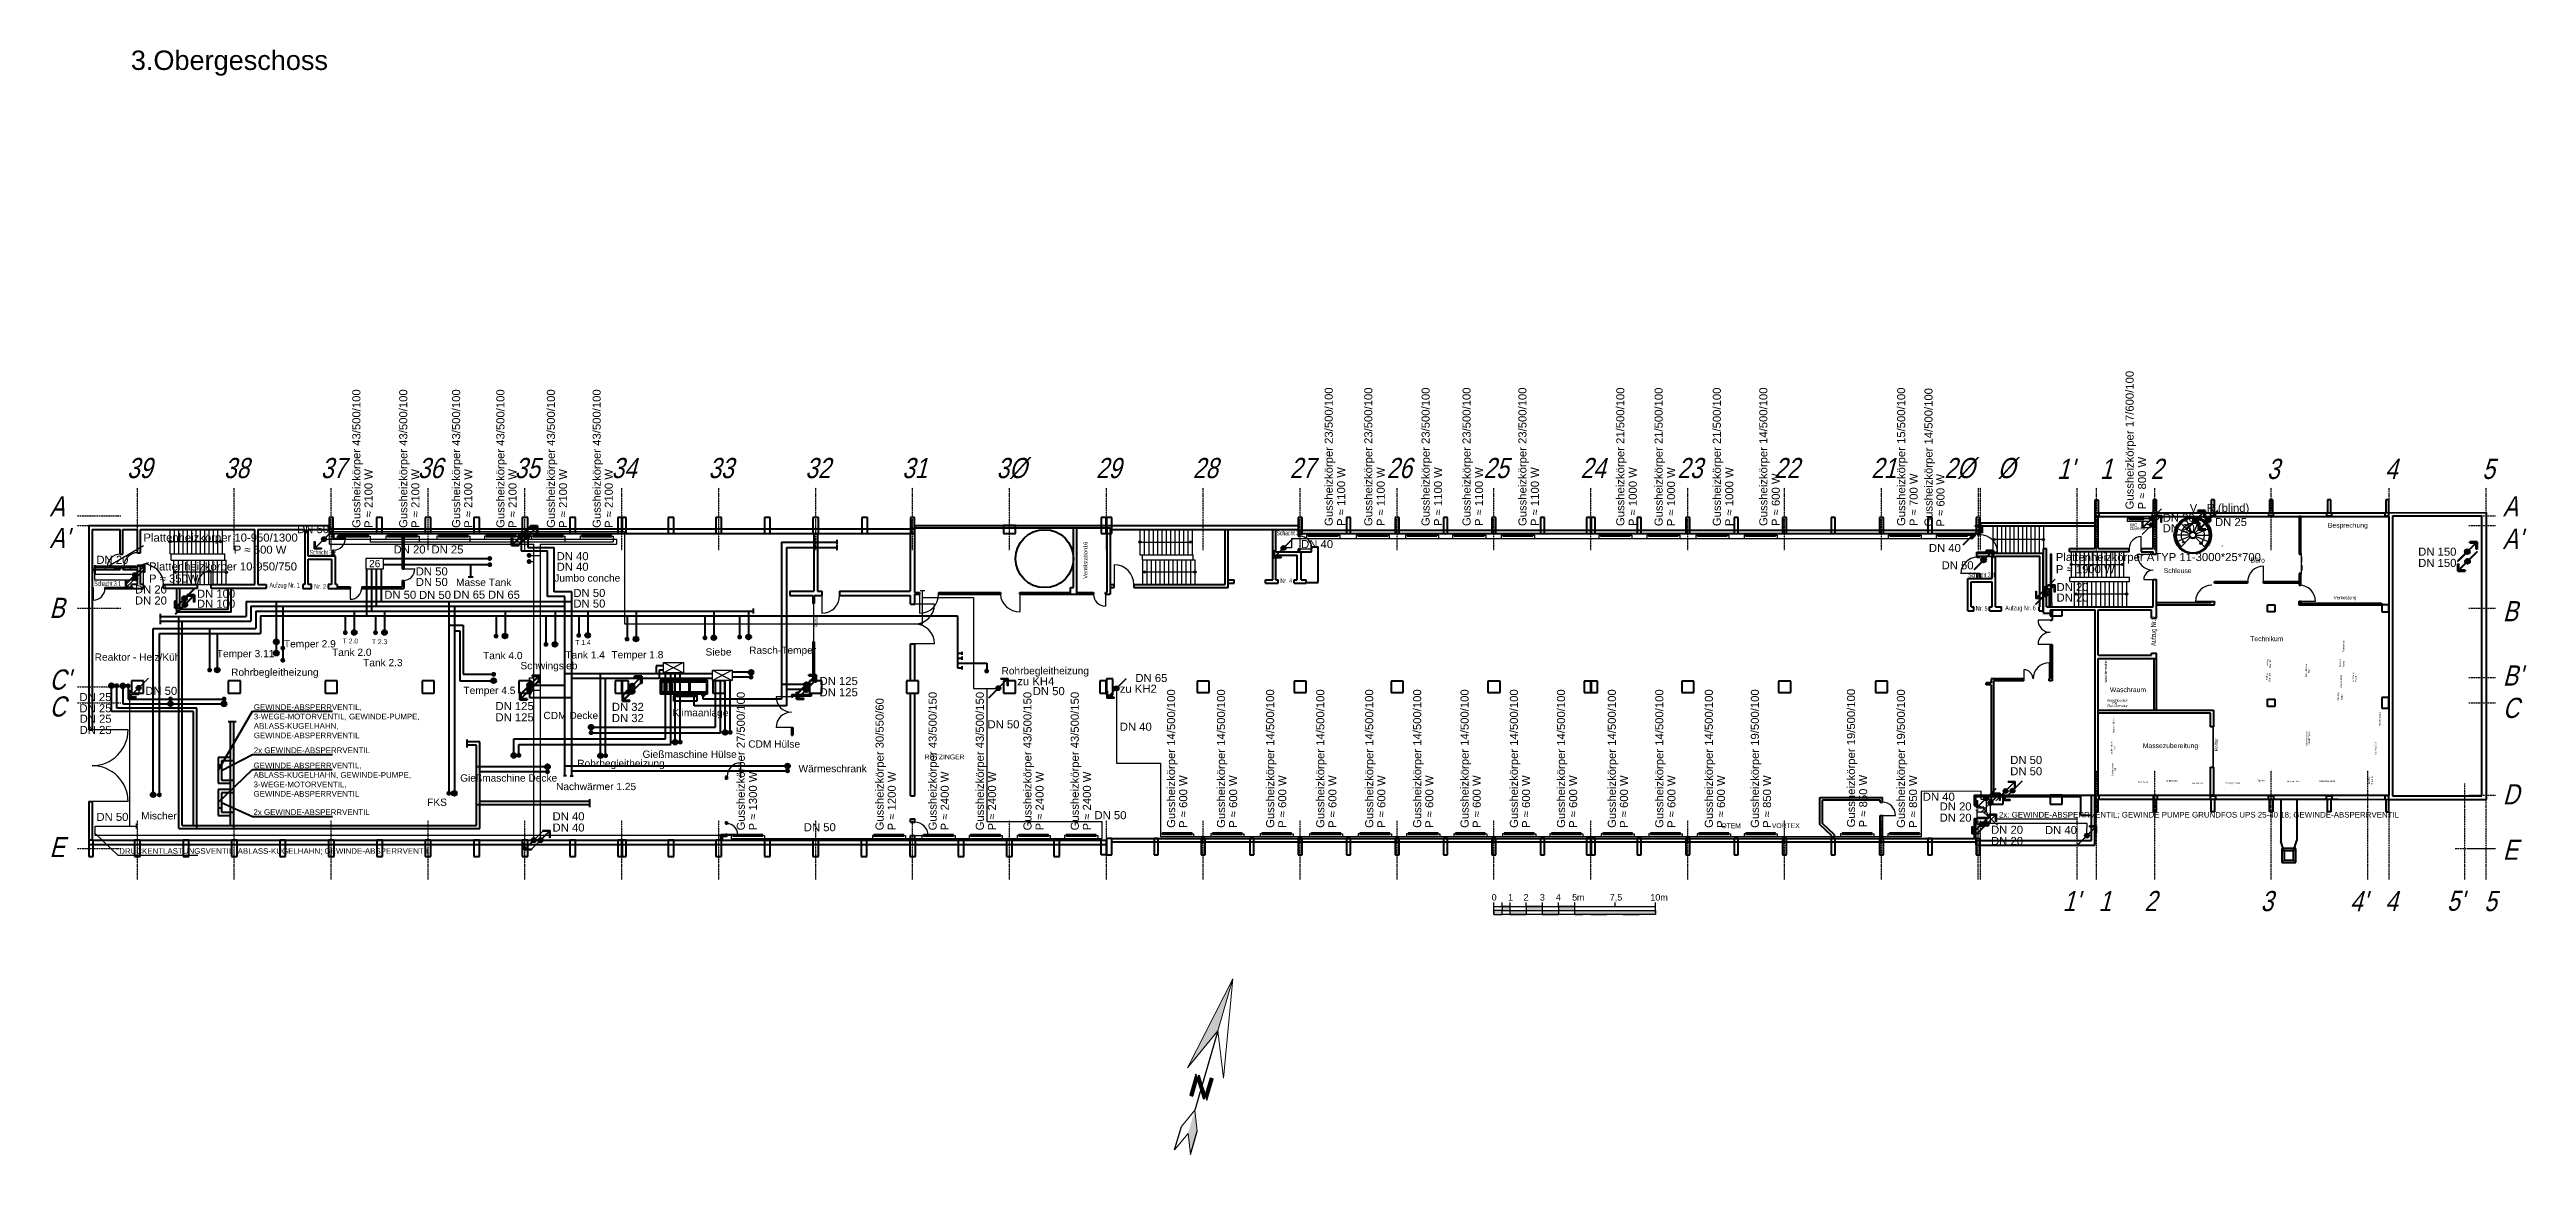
# Model space of a CAD drawing. Header units: millimetres. Extents: x 18890 to 172266, y 49189 to 117799.
import ezdxf
from ezdxf.enums import TextEntityAlignment as Align

# ---------------------------------------------------------------- set-up
doc = ezdxf.new("R2010")
doc.units = ezdxf.units.MM
doc.linetypes.add('ACAD_ISO10W100', pattern=[18, 12, -3, 0, -3])
for name, color, linetype, lineweight in [('A03_Türen', 254, 'Continuous', 25), ('A04_Treppen', 3, 'Continuous', 25), ('A0_Grundriß', 7, 'Continuous', 40), ('Armaturen', 3, 'Continuous', 30), ('Heiz Wasser +35 Prozess R', 30, 'Continuous', 40), ('Heiz Wasser +45 Prozess V', 1, 'Continuous', 40), ('Heiz Wasser +50 -Heizkörper Rücklauff', 241, 'Continuous', 30), ('Heiz Wasser +50 Prozess R', 241, 'Continuous', 40), ('Heiz Wasser +60 -Heizkörper Vorlauf', 6, 'Continuous', 30), ('Heiz Wasser +60 Prozess V', 6, 'Continuous', 40), ('Heiz Wasser +70 Klima R (luftung)', 242, 'Continuous', 40), ('Heiz Wasser +70 Prozess R', 242, 'Continuous', 40), ('Heiz Wasser +90 Klima V (luftung)', 22, 'Continuous', 40), ('Heiz Wasser +90 Prozess V', 41, 'Continuous', 40), ('Heiz Wasser blind', 7, 'Continuous', 40), ('Maßstab', 7, 'Continuous', 25)]:
    doc.layers.add(name, color=color, linetype=linetype, lineweight=lineweight)
for name, color, linetype in [('A06_Text', 7, 'Continuous'), ('A06_Text  -Belegung', 253, 'Continuous'), ('A07_Achslinien', 253, 'ACAD_ISO10W100'), ('Nord-Pfeil', 7, 'Continuous')]:
    doc.layers.add(name, color=color, linetype=linetype)
doc.styles.add('ad_text', font='arial.ttf', dxfattribs={"height": 100})
doc.styles.add('ARIAL', font='arial.ttf')
doc.styles.get("Standard").update_dxf_attribs({"font": 'arial.ttf'})

msp = doc.modelspace()

# ---------------------------------------------------------------- texts
at = {"layer": 'A03_Türen', "style": 'ARIAL'}
msp.add_text('Rolltor', height=180, rotation=90, dxfattribs=at).set_placement((66457, 82032))
at = {"layer": 'A03_Türen', "lineweight": 25}
msp.add_text('Rolltor', height=200, rotation=90, dxfattribs=at).set_placement((153152, 74345))
at = {"layer": 'A06_Text', "lineweight": 25}
for s, height, p in [('3.Obergeschoss', 1200, (23926, 116535)), ('WC', 200, (147706, 88255)), ('Damen', 200, (147712, 88036)), ('Besprechung', 300, (159973, 88189)), ('Büro', 300, (155183, 86031)), ('Schleuse', 300, (149803, 85379)), ('Technikum', 300, (155165, 81161)), ('Waschraum', 300, (146474, 78004)), ('Massezubereitung', 300, (148512, 74537))]:
    msp.add_text(s, height=height, dxfattribs=at).set_placement(p)
at = {"layer": 'A06_Text', "width": 0.6}
for s, p in [('Schacht 3.3', (94864, 87712)), ('Schacht 3.2', (34994, 86513)), ('Schacht 3.1', (21655, 84575)), ('Schacht 3.4', (137693, 85112))]:
    msp.add_text(s, height=300, dxfattribs=at).set_placement(p)
at = {"layer": 'A06_Text'}
for s, height, p in [('26', 450, (38673, 85743)), ('Verkostung', 200, (160326, 83754))]:
    msp.add_text(s, height=height, dxfattribs=at).set_placement(p)
at = {"layer": 'A06_Text', "lineweight": 25}
msp.add_text('Ventilstation16', height=250, rotation=90, dxfattribs=at).set_placement((83159, 85027))
at = {"layer": 'A06_Text', "lineweight": 25, "width": 0.65}
for s, p in [('Aufzug Nr. 1', (32507, 84481)), ('Nr. 2', (35281, 84404)), ('Nr. 4', (95100, 84755)), ('Nr. 5', (138160, 83045)), ('Aufzug Nr. 6', (139989, 83069))]:
    msp.add_text(s, height=300, dxfattribs=at).set_placement(p)
msp.add_text('Aufzug Nr. 7', height=300, rotation=90, dxfattribs=at).set_placement((149316, 80866))
at = {"layer": 'A06_Text  -Belegung'}
for s, height, p in [('T 2.0', 300, (37040, 81019)), ('Waschbecken', 150, (146300, 77415)), ('Flexi-Armatur', 150, (146309, 77082)), ('mit', 150, (146638, 77249)), ('ROTZINGER', 300, (73076, 73842)), ('OTEM', 300, (122411, 69581)), ('VORTEX', 300, (125540, 69588))]:
    msp.add_text(s, height=height, dxfattribs=at).set_placement(p)
at = {"layer": 'A06_Text  -Belegung', "color": 252, "true_color": 0x939598}
for s, p in [('T 2.3', (38847, 80978)), ('T 1.4', (51440, 80925))]:
    msp.add_text(s, height=300, dxfattribs=at).set_placement(p)
at = {"layer": 'A06_Text  -Belegung', "width": 0.95}
msp.add_text('Waschmaschine', height=150, rotation=90, dxfattribs=at).set_placement((146288, 78592))
at = {"layer": 'A06_Text  -Belegung'}
for s, rotation, style, p in [('Heating', 90, 'ARIAL', (156271, 79542)), ('Chamber', 90, 'ARIAL', (156439, 79492)), ('Temper', 90, 'ARIAL', (160784, 79552)), ('Turbo', 90, 'ARIAL', (160985, 79570)), ('Temper old', 90, 'ARIAL', (160986, 80504)), ('Heating', 90, 'ARIAL', (156231, 78680)), ('Chamber', 90, 'ARIAL', (156399, 78630)), ('Steel-/Marble', 90, 'ARIAL', (158677, 78926)), ('Plate', 90, 'ARIAL', (158844, 79180)), ('Marble Plate', 90, 'ARIAL', (160840, 78298)), ('Enrobing', 90, 'ad_text', (161580, 78671)), ('Head', 90, 'ad_text', (161754, 78671)), ('Shaking', 90, 'ARIAL', (160660, 77478)), ('Table', 90, 'ARIAL', (160883, 77530)), ('2Refrigerators', 90, 'ARIAL', (163241, 75890)), ('Stephan Mixer', 90, 'ARIAL', (146753, 75483)), ('Mondomix with', 90, 'ARIAL', (158692, 74706)), ('2tooltempers', 90, 'ARIAL', (158859, 74769)), ('3roller refiner', 90, 'ARIAL', (146631, 74147)), ('GB', 90, 'ARIAL', (146800, 74461)), ('Cooling Cell', 90, 'ARIAL', (162973, 74125)), ('3roller refiner', 90, 'ARIAL', (146682, 72797)), ('old', 90, 'ARIAL', (146849, 73122)), ('Conche el', 360, 'ARIAL', (148206, 72391)), ('Auflösetank', 360, 'ARIAL', (149954, 72462)), ('Conche oil', 360, 'ARIAL', (151538, 72324)), ('Heating', 90, 'ARIAL', (162582, 72308)), ('Chamber', 90, 'ARIAL', (162750, 72257))]:
    msp.add_text(s, height=100, rotation=rotation, dxfattribs=dict(at, style=style)).set_placement(p)
at = {"layer": 'A06_Text  -Belegung', "style": 'ARIAL'}
for s, p in [('Cooling Tunnel', (153604, 72332)), ('Spinner', (155608, 72480)), ('Marble Plate', (157453, 72432)), ('Moulding Head', (159459, 72443))]:
    msp.add_text(s, height=100, dxfattribs=at).set_placement(p)
at = {"layer": 'A07_Achslinien', "color": 7, "linetype": 'Continuous', "oblique": 15, "width": 0.8}
for s, p in [('39', (24463, 91259)), ('38', (30462, 91258)), ('37', (36463, 91258)), ('36', (42463, 91258)), ('35', (48462, 91258)), ('34', (54462, 91258)), ('33', (60463, 91258)), ('32', (66463, 91258)), ('31', (72464, 91258)), ('3%%c', (78462, 91258)), ('29', (84464, 91258)), ('28', (90462, 91258)), ('27', (96463, 91258)), ('26', (102463, 91258)), ('25', (108462, 91258)), ('24', (114462, 91258)), ('23', (120463, 91258)), ('22', (126463, 91258)), ('21', (132464, 91258)), ('2%%c', (137157, 91258)), ('%%c', (140060, 91258)), ("1'", (143719, 91206)), ('1', (146245, 91208)), ('2', (149383, 91206)), ('3', (156583, 91206)), ('4', (163892, 91206)), ('5', (169913, 91206)), ('A', (19354, 88883)), ('A', (171269, 88883)), ("A'", (19486, 86928)), ("A'", (171401, 86873)), ('B', (19349, 82598)), ('B', (171269, 82394)), ("C'", (19521, 78159)), ("B'", (171402, 78408)), ('C', (19392, 76491)), ('C', (171307, 76405)), ('D', (171307, 71054)), ('E', (19354, 67787)), ('E', (171269, 67622))]:
    msp.add_text(s, height=1250, dxfattribs=at).set_placement(p, align=Align.CENTER)
for s, p in [("1'", (143547, 64443)), ('1', (145769, 64443)), ('2', (148604, 64443)), ('3', (155804, 64443)), ("4'", (161333, 64430)), ('4', (163517, 64443)), ("5'", (167343, 64462)), ('5', (169644, 64443))]:
    msp.add_text(s, height=1250, dxfattribs=at).set_placement(p)
at = {"layer": 'Heiz Wasser +35 Prozess R', "char_height": 500, "attachment_point": 1}
for s, insert in [('DN 65', (43887, 84295)), ('DN 32', (53710, 77345)), ('DN 25', (20753, 75914))]:
    msp.add_mtext_dynamic_manual_height_columns(s, width=10440.86, gutter_width=12.5, heights=[1203], dxfattribs=dict(at, insert=insert))
at = {"layer": 'Heiz Wasser +45 Prozess V', "attachment_point": 1}
for s, width, gutter_width, heights, insert, char_height in [('DN 65', 10440.86, 12.5, [1203], (46038, 84288), 500), ('Tank 2.0', 6994.62, 1480, [715], (36381, 80699), 450), ('Tank 2.3', 6994.62, 1480, [715], (38306, 80059), 450), ('Tank 4.0', 6994.62, 1480, [715], (45731, 80497), 450), ('Schwingsieb', 6994.62, 1480, [715], (48049, 79871), 450), ('Temper 1.8', 6994.62, 1480, [715], (53686, 80548), 450), ('Siebe', 5584.55, 1480, [1932], (59510, 80722), 450), ('Rasch-Temper', 6994.62, 1480, [715], (62206, 80829), 450), ('Rohrbegleitheizung', 6994.62, 1480, [715], (77839, 79553), 450), ('DN 25', 10440.86, 12.5, [1203], (20753, 76610), 500), ('DN 32', 10440.86, 12.5, [1203], (53710, 76649), 500), ('Mischer', 6994.62, 1480, [715], (24565, 70572), 450)]:
    msp.add_mtext_dynamic_manual_height_columns(s, width=width, gutter_width=gutter_width, heights=heights, dxfattribs=dict(at, insert=insert, char_height=char_height))
at = {"layer": 'Heiz Wasser +45 Prozess V'}
note = msp.add_mtext_dynamic_manual_height_columns('Tank 1.4\\P', width=6994.62, gutter_width=1480, heights=[715, 0], dxfattribs=dict(at, insert=(50833, 80538), char_height=450, attachment_point=1))
note = msp.add_mtext_dynamic_manual_height_columns('Rohrbegleitheizung\\P', width=6994.62, gutter_width=1480, heights=[715, 0], dxfattribs=dict(at, insert=(30133, 79468), char_height=450, attachment_point=1))
at = {"layer": 'Heiz Wasser +50 -Heizkörper Rücklauff'}
msp.add_text('DN 20', height=500, dxfattribs=at).set_placement((24178, 84113))
at = {"layer": 'Heiz Wasser +50 -Heizkörper Rücklauff', "char_height": 500, "attachment_point": 1}
for s, width, heights, insert in [('DN 20', 7857.67, [1461], (149740, 89057)), ('DN 40', 10440.86, [1203], (96390, 87423)), ('DN 25', 10440.86, [1203], (42541, 87091)), ('DN 20', 7857.67, [1461], (143169, 84763)), ('zu KH4', 10440.86, [1203], (78817, 78930)), ('DN 50', 10440.86, [1203], (79771, 78318)), ('zu KH2', 10440.86, [1203], (85160, 78465)), ('DN 65', 10440.86, [1203], (86128, 79130)), ('DN 50', 2341.12, [394], (76970, 76263)), ('DN 40', 10440.86, [1203], (85163, 76116)), ('DN 50', 10440.86, [1203], (140299, 74053)), ('DN 40', 10440.86, [1203], (50038, 70566)), ('DN 20', 10440.86, [1203], (135927, 71177)), ('DN 20', 10440.86, [1203], (139113, 69732))]:
    msp.add_mtext_dynamic_manual_height_columns(s, width=width, gutter_width=12.5, heights=heights, dxfattribs=dict(at, insert=insert))
at = {"layer": 'Heiz Wasser +50 Prozess R', "char_height": 500, "attachment_point": 1}
for s, insert in [('DN 40', (50289, 86675)), ('DN 50', (41567, 85732))]:
    msp.add_mtext_dynamic_manual_height_columns(s, width=10440.86, gutter_width=12.5, heights=[1203], dxfattribs=dict(at, insert=insert))
at = {"layer": 'Heiz Wasser +60 -Heizkörper Vorlauf'}
for s, p in [('DN 50', (34218, 87849)), ('DN 20', (24178, 83430))]:
    msp.add_text(s, height=500, dxfattribs=at).set_placement(p)
at = {"layer": 'Heiz Wasser +60 -Heizkörper Vorlauf', "char_height": 500, "attachment_point": 1, "rotation": 90}
for s, insert in [('Gussheizkörper 43/500/100', (37639, 88176)), ('Gussheizkörper 43/500/100', (40542, 88176)), ('Gussheizkörper 43/500/100', (43815, 88176)), ('Gussheizkörper 43/500/100', (46557, 88176)), ('Gussheizkörper 43/500/100', (49685, 88176)), ('Gussheizkörper 43/500/100', (52519, 88176)), ('Gussheizkörper 23/500/100', (97848, 88295)), ('Gussheizkörper 23/500/100', (100301, 88290)), ('Gussheizkörper 23/500/100', (103848, 88290)), ('Gussheizkörper 23/500/100', (106384, 88290)), ('Gussheizkörper 23/500/100', (109844, 88290)), ('Gussheizkörper 21/500/100', (115904, 88290)), ('Gussheizkörper 21/500/100', (118278, 88283)), ('Gussheizkörper 21/500/100', (121881, 88285)), ('Gussheizkörper 14/500/100', (124761, 88290)), ('Gussheizkörper 15/500/100', (133296, 88290)), ('Gussheizkörper 14/500/100', (134989, 88255)), ('Gussheizkörper 17/600/100', (147442, 89320)), ('P ≈ 800 W', (148211, 89320)), ('P ≈ 2100 W', (38389, 88176)), ('P ≈ 2100 W', (41292, 88176)), ('P ≈ 2100 W', (44565, 88176)), ('P ≈ 2100 W', (47307, 88176)), ('P ≈ 2100 W', (50435, 88176)), ('P ≈ 2100 W', (53269, 88176)), ('P ≈ 1100 W', (98618, 88295)), ('P ≈ 1100 W', (101071, 88290)), ('P ≈ 1100 W', (104617, 88290)), ('P ≈ 1100 W', (107154, 88290)), ('P ≈ 1100 W', (110613, 88290)), ('P ≈ 1000 W', (116674, 88290)), ('P ≈ 1000 W', (119047, 88283)), ('P ≈ 1000 W', (122650, 88285)), ('P ≈ 600 W', (125530, 88290)), ('P ≈ 700 W', (134066, 88290)), ('P ≈ 600 W', (135729, 88255)), ('Gussheizkörper 27/500/100', (61443, 69442)), ('Gussheizkörper 30/550/60', (70039, 69442)), ('Gussheizkörper 43/500/150', (73322, 69442)), ('Gussheizkörper 43/500/150', (76246, 69442)), ('Gussheizkörper 43/500/150', (79194, 69442)), ('Gussheizkörper 43/500/150', (82124, 69442)), ('Gussheizkörper 14/500/100', (88088, 69598)), ('Gussheizkörper 14/500/100', (91180, 69598)), ('Gussheizkörper 14/500/100', (94222, 69598)), ('Gussheizkörper 14/500/100', (97327, 69598)), ('Gussheizkörper 14/500/100', (100357, 69598)), ('Gussheizkörper 14/500/100', (103327, 69598)), ('Gussheizkörper 14/500/100', (106261, 69598)), ('Gussheizkörper 14/500/100', (109315, 69598)), ('Gussheizkörper 14/500/100', (112233, 69598)), ('Gussheizkörper 14/500/100', (115379, 69598)), ('Gussheizkörper 14/500/100', (118320, 69598)), ('Gussheizkörper 14/500/100', (121387, 69598)), ('Gussheizkörper 19/500/100', (124237, 69598)), ('Gussheizkörper 19/500/100', (130191, 69627)), ('Gussheizkörper 19/500/100', (133281, 69598)), ('P ≈ 1300 W', (62193, 69442)), ('P ≈ 1200 W', (70789, 69442)), ('P ≈ 2400 W', (74072, 69442)), ('P ≈ 2400 W', (76996, 69442)), ('P ≈ 2400 W', (79944, 69442)), ('P ≈ 2400 W', (82874, 69442)), ('P ≈ 600 W', (88838, 69598)), ('P ≈ 600 W', (91930, 69598)), ('P ≈ 600 W', (94972, 69598)), ('P ≈ 600 W', (98077, 69598)), ('P ≈ 600 W', (101107, 69598)), ('P ≈ 600 W', (104077, 69598)), ('P ≈ 600 W', (107011, 69598)), ('P ≈ 600 W', (110065, 69598)), ('P ≈ 600 W', (112983, 69598)), ('P ≈ 600 W', (116129, 69598)), ('P ≈ 600 W', (119070, 69598)), ('P ≈ 600 W', (122137, 69598)), ('P ≈ 850 W', (124987, 69598)), ('P ≈ 850 W', (130941, 69627)), ('P ≈ 850 W', (134031, 69598))]:
    msp.add_mtext_dynamic_manual_height_columns(s, width=10440.86, gutter_width=12.5, heights=[1203], dxfattribs=dict(at, insert=insert))
at = {"layer": 'Heiz Wasser +60 -Heizkörper Vorlauf', "attachment_point": 1}
for s, width, heights, insert, char_height in [('Plattenheizkörper 10-950/1300', 10440.86, [1203], (24708, 87827), 500), ('DN 20', 7857.67, [1461], (149740, 88406), 500), ('DN 20', 7857.67, [1461], (21791, 86448), 500), ('Plattenheizkörper 10-950/750', 10440.86, [1203], (25049, 86039), 500), ('DN 20', 10440.86, [1203], (40195, 87091), 500), ('DN 40', 10440.86, [1203], (135262, 87180), 500), ('Plattenheizkörper ATYP 11-3000*25*700', 13689.11, [1105], (143126, 86621), 500), ('P ≈ 350W', 10440.86, [1203], (25049, 85289), 500), ('P ≈ 1900 W', 10440.86, [1203], (143126, 85871), 500), ('DN 20', 7857.67, [1461], (143169, 84112), 500), ('DN 50', 10440.86, [1203], (24817, 78335), 500), ('DN 50', 10440.86, [1203], (140299, 73357), 500), ('DN 50', 2341.12, [394], (83594, 70635), 500), ('DN 40', 10440.86, [1203], (134887, 71778), 500), ('2x: GEWINDE-ABSPERRVENTIL; GEWINDE PUMPE GRUNDFOS UPS 25-40 18; GEWINDE-ABSPERRVENTIL', 27234.49, [1078], (139603, 70589), 350), ('DN 50', 10440.86, [1203], (21795, 70529), 500), ('DN 40', 10440.86, [1203], (50038, 69870), 500), ('DN 50', 2341.12, [394], (65595, 69890), 500), ('DN 20', 10440.86, [1203], (135927, 70481), 500), ('DN 20', 10440.86, [1203], (139113, 69036), 500), ('DN 40', 10440.86, [1203], (142453, 69716), 500), ('DRUCKENTLASTUNGSVENTIL; ABLASS-KUGELHAHN; GEWINDE-ABSPERRVENTIL', 27234.49, [1078], (23204, 68342), 350)]:
    msp.add_mtext_dynamic_manual_height_columns(s, width=width, gutter_width=12.5, heights=heights, dxfattribs=dict(at, insert=insert, char_height=char_height))
at = {"layer": 'Heiz Wasser +60 -Heizkörper Vorlauf'}
note = msp.add_mtext_dynamic_manual_height_columns('P ≈ 500 W\\P', width=5580.45, gutter_width=12.5, heights=[496, 0], dxfattribs=dict(at, insert=(24708, 87077), char_height=500, attachment_point=1))
at = {"layer": 'Heiz Wasser +60 Prozess V', "attachment_point": 1}
for s, width, gutter_width, heights, insert, char_height in [('DN 40', 10440.86, 12.5, [1203], (50290, 86020), 500), ('DN 50', 10440.86, 12.5, [1203], (41568, 85076), 500), ('Masse Tank', 6994.62, 1480, [715], (44059, 85030), 450), ('Jumbo conche', 6994.62, 1480, [715], (50142, 85298), 450)]:
    msp.add_mtext_dynamic_manual_height_columns(s, width=width, gutter_width=gutter_width, heights=heights, dxfattribs=dict(at, insert=insert, char_height=char_height))
at = {"layer": 'Heiz Wasser +70 Prozess R', "char_height": 500, "attachment_point": 1}
for s, insert in [('DN 150', (165562, 86258)), ('DN 100', (28016, 83732)), ('DN 50', (41768, 84276)), ('DN 50', (51328, 83741)), ('DN 125', (66571, 78945)), ('DN 25', (20744, 77256)), ('DN 125', (46505, 77392))]:
    msp.add_mtext_dynamic_manual_height_columns(s, width=10440.86, gutter_width=12.5, heights=[1203], dxfattribs=dict(at, insert=insert))
at = {"layer": 'Heiz Wasser +90 Klima V (luftung)', "attachment_point": 1}
for s, width, gutter_width, heights, insert, char_height in [('DN 125', 10440.86, 12.5, [1203], (66571, 78249), 500), ('Klimaanlage', 6994.62, 1480, [715], (57467, 76962), 450)]:
    msp.add_mtext_dynamic_manual_height_columns(s, width=width, gutter_width=gutter_width, heights=heights, dxfattribs=dict(at, insert=insert, char_height=char_height))
at = {"layer": 'Heiz Wasser +90 Prozess V', "attachment_point": 1}
for s, width, gutter_width, heights, insert, char_height in [('DN 50', 10440.86, 12.5, [1203], (136051, 86109), 500), ('DN 150', 10440.86, 12.5, [1203], (165562, 86954), 500), ('DN 100', 10440.86, 12.5, [1203], (28016, 84350), 500), ('DN 50', 10440.86, 12.5, [1203], (51327, 84397), 500), ('DN 50', 10440.86, 12.5, [1203], (39616, 84283), 500), ('Reaktor - Heiz/Kühl', 6994.62, 1480, [715], (21685, 80401), 450), ('Temper 3.11 ', 6994.62, 1480, [715], (29248, 80619), 450), ('Temper 2.9 ', 6994.62, 1480, [715], (33401, 81222), 450), ('Temper 4.5', 6994.62, 1480, [715], (44523, 78335), 450), ('DN 25', 10440.86, 12.5, [1203], (20744, 77952), 500), ('GEWINDE-ABSPERRVENTIL, 3-WEGE-MOTORVENTIL, GEWINDE-PUMPE, ABLASS-KUGELHAHN, GEWINDE-ABSPERRVENTIL', 10415.1, 12.5, [2628], (31539, 77251), 350), ('DN 125', 10440.86, 12.5, [1203], (46505, 76696), 500), ('CDM Decke', 6994.62, 1480, [715], (49473, 76785), 450), ('GEWINDE-ABSPERRVENTIL, ABLASS-KUGELHAHN, GEWINDE-PUMPE, 3-WEGE-MOTORVENTIL, GEWINDE-ABSPERRVENTIL', 10415.1, 12.5, [2628], (31523, 73635), 350), ('2x GEWINDE-ABSPERRVENTIL', 12753.09, 12.5, [1439], (31537, 74577), 350), ('Rohrbegleitheizung', 6973.9, 1480, [1393], (51568, 73820), 450), ('Gießmaschine Hülse', 6973.9, 1480, [1393], (55606, 74386), 450), ('CDM Hülse', 6994.62, 1480, [715], (62154, 75018), 450), ('Gießmaschine Decke', 6973.9, 1480, [1393], (44317, 72915), 450), ('Nachwärmer 1.25', 6973.9, 1480, [1393], (50252, 72386), 450), ('Wärmeschrank', 6994.62, 1480, [715], (65267, 73498), 450), ('2x GEWINDE-ABSPERRVENTIL', 12753.09, 12.5, [1439], (31516, 70748), 350), ('FKS', 6973.9, 1480, [1393], (42272, 71410), 450)]:
    msp.add_mtext_dynamic_manual_height_columns(s, width=width, gutter_width=gutter_width, heights=heights, dxfattribs=dict(at, insert=insert, char_height=char_height))
at = {"layer": 'Heiz Wasser blind', "char_height": 500, "attachment_point": 1}
for s, insert in [('V   R (blind)', (151415, 89665)), ('DN 25', (152980, 88790))]:
    msp.add_mtext_dynamic_manual_height_columns(s, width=10440.86, gutter_width=12.5, heights=[1203], dxfattribs=dict(at, insert=insert))
at = {"layer": 'Maßstab', "ltscale": 0.039687}
for s, p in [('0', (108188, 65099)), ('1', (109205, 65099)), ('2', (110168, 65099)), ('3', (111171, 65099)), ('4', (112168, 65099)), ('5', (113172, 65099)), ('m', (113463, 65099)), ('7,5', (115502, 65099)), ('10  ', (118012, 65099)), ('m', (118632, 65099))]:
    msp.add_text(s, height=400, dxfattribs=at).set_placement(p)

# ---------------------------------------------------------------- blocks, each defined once
blk = doc.blocks.new('Nord-Pfeil 05')
for points in [[(-7207, -37964), (6, -20987), (0, 0)], [(-2248, -41214), (-3442, -39421), (-3440, -47995), (-2246, -47995)], [(-2248, -39421), (-2248, -41214), (2271, -47994), (2271, -46201)], [(2271, -46201), (3465, -47993), (3463, -39419), (2269, -39420)], [(3232, -60537), (14, -52974), (17, -62385), (3234, -69948)]]:
    blk.add_hatch(color=256).paths.add_polyline_path(points)
at = {"linetype": 'Continuous', "lineweight": 20, "ltscale": 0.039687}
for p, q in [((0, 0), (-7207, -37964)), ((0, 0), (6, -20987)), ((7227, -37960), (0, 0)), ((-7207, -37964), (6, -20987)), ((6, -20987), (7227, -37960)), ((-3200, -60538), (14, -52974)), ((14, -52974), (3232, -60537)), ((-3197, -69950), (17, -62385)), ((17, -62385), (3234, -69948))]:
    blk.add_line(p, q, dxfattribs=at)
for p, q in [((6, -20987), (14, -52974)), ((-3197, -69950), (-3200, -60538)), ((3234, -69948), (3232, -60537))]:
    blk.add_line(p, q)
for points in [[(-3440, -47995), (-2246, -47995), (-2248, -41214), (-3442, -39421)], [(2271, -46201), (3465, -47993), (3463, -39419), (2269, -39420)]]:
    blk.add_lwpolyline(points, close=True)
blk.add_lwpolyline([(-2248, -39421), (2271, -46201), (2271, -47994), (-2248, -41214), (-2248, -39421)])

# ---------------------------------------------------------------- hatches: boundary and pattern name
at = {"layer": 'Heiz Wasser +35 Prozess R'}
h = msp.add_hatch(color=256, dxfattribs=at)
h.dxf.hatch_style = 1
h.paths.add_polyline_path([(37610, 81694, 0.1989124), (37654, 81588), (37866, 81800, 0.6681786)])
h.paths.add_polyline_path([(37654, 81588, 0.6681786), (37910, 81694, 0.1989124), (37866, 81800)])
h = msp.add_hatch(color=256, dxfattribs=at)
h.dxf.hatch_style = 1
h.paths.add_polyline_path([(39484, 81694, 0.1989124), (39528, 81588), (39740, 81800, 0.6681786)])
h.paths.add_polyline_path([(39528, 81588, 0.6681786), (39784, 81694, 0.1989124), (39740, 81800)])
h = msp.add_hatch(color=256, dxfattribs=at)
h.dxf.hatch_style = 1
h.paths.add_polyline_path([(46941, 81481, 0.1989124), (46985, 81375), (47197, 81587, 0.6681786)])
h.paths.add_polyline_path([(46985, 81375, 0.6681786), (47241, 81481, 0.1989124), (47197, 81587)])
h = msp.add_hatch(color=256, dxfattribs=at)
h.dxf.hatch_style = 1
h.paths.add_polyline_path([(52065, 81522, 0.1989124), (52109, 81416), (52321, 81628, 0.6681786)])
h.paths.add_polyline_path([(52109, 81416, 0.6681786), (52365, 81522, 0.1989124), (52321, 81628)])
h = msp.add_hatch(color=256, dxfattribs=at)
h.dxf.hatch_style = 1
h.paths.add_polyline_path([(55056, 81295, 0.1989124), (55100, 81189), (55312, 81402, 0.6681786)])
h.paths.add_polyline_path([(55100, 81189, 0.6681786), (55356, 81295, 0.1989124), (55312, 81402)])
h = msp.add_hatch(color=256, dxfattribs=at)
h.dxf.hatch_style = 1
h.paths.add_polyline_path([(59879, 81374, 0.1989124), (59923, 81268), (60135, 81481, 0.6681786)])
h.paths.add_polyline_path([(59923, 81268, 0.6681786), (60179, 81374, 0.1989124), (60135, 81481)])
h = msp.add_hatch(color=256, dxfattribs=at)
h.dxf.hatch_style = 1
h.paths.add_polyline_path([(62027, 81423, 0.1989124), (62071, 81317), (62283, 81529, 0.6681786)])
h.paths.add_polyline_path([(62071, 81317, 0.6681786), (62327, 81423, 0.1989124), (62283, 81529)])
h = msp.add_hatch(color=256, dxfattribs=at)
h.dxf.hatch_style = 1
h.paths.add_polyline_path([(50035, 80967, 0.1989124), (50079, 80861), (50291, 81073, 0.6681786)])
h.paths.add_polyline_path([(50079, 80861, 0.6681786), (50335, 80967, 0.1989124), (50291, 81073)])
h = msp.add_hatch(color=256, dxfattribs=at)
h.dxf.hatch_style = 1
h.paths.add_polyline_path([(23608, 78393, 0.1989124), (23652, 78287), (23864, 78499, 0.6681786)])
h.paths.add_polyline_path([(23652, 78287, 0.6681786), (23908, 78393, 0.1989124), (23864, 78499)])
h = msp.add_hatch(color=256, dxfattribs=at)
h.dxf.hatch_style = 1
h.paths.add_polyline_path([(28652, 79375, 0.1989124), (28696, 79269), (28909, 79481, 0.6681786)])
h.paths.add_polyline_path([(28696, 79269, 0.6681786), (28952, 79375, 0.1989124), (28909, 79481)])
h = msp.add_hatch(color=256, dxfattribs=at)
h.dxf.hatch_style = 1
h.paths.add_polyline_path([(55065, 78153, -0.0235833), (55075, 78143), (55570, 78638), (55560, 78648)])
h.paths.add_polyline_path([(54413, 77491), (54413, 77891), (54363, 77891), (54363, 77441), (54813, 77441), (54813, 77491)])
h.paths.add_polyline_path([(54423, 77491), (54863, 77931, -0.0235833), (54853, 77941), (54413, 77501), (54413, 77491)])
h = msp.add_hatch(color=256, dxfattribs=at)
h.dxf.hatch_style = 1
h.paths.add_polyline_path([(26230, 77585, 0.1989124), (26274, 77479), (26486, 77691, 0.6681786)])
h.paths.add_polyline_path([(26274, 77479, 0.6681786), (26530, 77585, 0.1989124), (26486, 77691)])
h = msp.add_hatch(color=256, dxfattribs=at)
h.dxf.hatch_style = 1
h.paths.add_polyline_path([(29548, 77577, 0.1989124), (29592, 77471), (29804, 77683, 0.6681786)])
h.paths.add_polyline_path([(29592, 77471, 0.6681786), (29848, 77577, 0.1989124), (29804, 77683)])
h = msp.add_hatch(color=256, dxfattribs=at)
h.dxf.hatch_style = 1
h.paths.add_polyline_path([(54814, 78042, 0.1989124), (54858, 77936), (55070, 78148, 0.6681786)])
h.paths.add_polyline_path([(54858, 77936, 0.6681786), (55114, 78042, 0.1989124), (55070, 78148)])
h = msp.add_hatch(color=256, dxfattribs=at)
h.dxf.hatch_style = 1
h.paths.add_polyline_path([(25158, 71650, 0.1989124), (25202, 71544), (25414, 71757, 0.6681786)])
h.paths.add_polyline_path([(25202, 71544, 0.6681786), (25458, 71650, 0.1989124), (25414, 71757)])
at = {"layer": 'Heiz Wasser +45 Prozess V'}
h = msp.add_hatch(color=256, dxfattribs=at)
h.dxf.hatch_style = 1
h.paths.add_polyline_path([(37053, 81689, 0.1989124), (37097, 81583), (37309, 81795, 0.6681786)])
h.paths.add_polyline_path([(37097, 81583, 0.6681786), (37353, 81689, 0.1989124), (37309, 81795)])
h = msp.add_hatch(color=256, dxfattribs=at)
h.dxf.hatch_style = 1
h.paths.add_polyline_path([(38927, 81689, 0.1989124), (38971, 81583), (39183, 81795, 0.6681786)])
h.paths.add_polyline_path([(38971, 81583, 0.6681786), (39227, 81689, 0.1989124), (39183, 81795)])
h = msp.add_hatch(color=256, dxfattribs=at)
h.dxf.hatch_style = 1
h.paths.add_polyline_path([(46384, 81476, 0.1989124), (46428, 81369), (46640, 81582, 0.6681786)])
h.paths.add_polyline_path([(46428, 81369, 0.6681786), (46684, 81476, 0.1989124), (46640, 81582)])
h = msp.add_hatch(color=256, dxfattribs=at)
h.dxf.hatch_style = 1
h.paths.add_polyline_path([(51508, 81517, 0.1989124), (51552, 81411), (51764, 81623, 0.6681786)])
h.paths.add_polyline_path([(51552, 81411, 0.6681786), (51808, 81517, 0.1989124), (51764, 81623)])
h = msp.add_hatch(color=256, dxfattribs=at)
h.dxf.hatch_style = 1
h.paths.add_polyline_path([(54499, 81290, 0.1989124), (54543, 81184), (54755, 81396, 0.6681786)])
h.paths.add_polyline_path([(54543, 81184, 0.6681786), (54799, 81290, 0.1989124), (54755, 81396)])
h = msp.add_hatch(color=256, dxfattribs=at)
h.dxf.hatch_style = 1
h.paths.add_polyline_path([(59322, 81369, 0.1989124), (59366, 81263), (59578, 81475, 0.6681786)])
h.paths.add_polyline_path([(59366, 81263, 0.6681786), (59622, 81369, 0.1989124), (59578, 81475)])
h = msp.add_hatch(color=256, dxfattribs=at)
h.dxf.hatch_style = 1
h.paths.add_polyline_path([(61470, 81417, 0.1989124), (61514, 81311), (61727, 81524, 0.6681786)])
h.paths.add_polyline_path([(61514, 81311, 0.6681786), (61770, 81417, 0.1989124), (61727, 81524)])
h = msp.add_hatch(color=256, dxfattribs=at)
h.dxf.hatch_style = 1
h.paths.add_polyline_path([(49478, 80961, 0.1989124), (49522, 80855), (49734, 81067, 0.6681786)])
h.paths.add_polyline_path([(49522, 80855, 0.6681786), (49778, 80961, 0.1989124), (49734, 81067)])
h = msp.add_hatch(color=256, dxfattribs=at)
h.dxf.hatch_style = 1
h.paths.add_polyline_path([(23282, 78393, 0.1989124), (23326, 78287), (23539, 78499, 0.6681786)])
h.paths.add_polyline_path([(23326, 78287, 0.6681786), (23582, 78393, 0.1989124), (23539, 78499)])
h = msp.add_hatch(color=256, dxfattribs=at)
h.dxf.hatch_style = 1
h.paths.add_polyline_path([(29127, 79375, 0.1989124), (29171, 79269), (29383, 79481, 0.6681786)])
h.paths.add_polyline_path([(29171, 79269, 0.6681786), (29427, 79375, 0.1989124), (29383, 79481)])
h = msp.add_hatch(color=256, dxfattribs=at)
h.dxf.hatch_style = 1
h.paths.add_polyline_path([(54862, 78274, -0.0235833), (54852, 78284), (54357, 77789), (54367, 77779)])
h.paths.add_polyline_path([(55514, 78936), (55514, 78536), (55564, 78536), (55564, 78986), (55114, 78986), (55114, 78936)])
h.paths.add_polyline_path([(55504, 78936), (55064, 78495, -0.0235833), (55074, 78485), (55514, 78926), (55514, 78936)])
h = msp.add_hatch(color=256, dxfattribs=at)
h.dxf.hatch_style = 1
h.paths.add_polyline_path([(55113, 78385, 0.1989124), (55069, 78491), (54857, 78278, 0.6681786)])
h.paths.add_polyline_path([(55069, 78491, 0.6681786), (54813, 78385, 0.1989124), (54857, 78278)])
h = msp.add_hatch(color=256, dxfattribs=at)
h.dxf.hatch_style = 1
h.paths.add_polyline_path([(76769, 79309, 0.1989124), (76813, 79203), (77025, 79415, 0.6681786)])
h.paths.add_polyline_path([(76813, 79203, 0.6681786), (77069, 79309, 0.1989124), (77025, 79415)])
h = msp.add_hatch(color=256, dxfattribs=at)
h.dxf.hatch_style = 1
h.paths.add_polyline_path([(26227, 77285, 0.1989124), (26271, 77179), (26483, 77391, 0.6681786)])
h.paths.add_polyline_path([(26271, 77179, 0.6681786), (26527, 77285, 0.1989124), (26483, 77391)])
h = msp.add_hatch(color=256, dxfattribs=at)
h.dxf.hatch_style = 1
h.paths.add_polyline_path([(29545, 77277, 0.1989124), (29589, 77171), (29801, 77383, 0.6681786)])
h.paths.add_polyline_path([(29589, 77171, 0.6681786), (29845, 77277, 0.1989124), (29801, 77383)])
h = msp.add_hatch(color=256, dxfattribs=at)
h.dxf.hatch_style = 1
h.paths.add_polyline_path([(25542, 71649, 0.1989124), (25586, 71542), (25798, 71755, 0.6681786)])
h.paths.add_polyline_path([(25586, 71542, 0.6681786), (25842, 71649, 0.1989124), (25798, 71755)])
at = {"layer": 'Heiz Wasser +50 -Heizkörper Rücklauff'}
h = msp.add_hatch(color=256, dxfattribs=at)
h.dxf.hatch_style = 1
h.paths.add_polyline_path([(149170, 88864, -0.0235833), (149180, 88854), (149675, 89349), (149665, 89359)])
h.paths.add_polyline_path([(148518, 88202), (148518, 88602), (148468, 88602), (148468, 88152), (148918, 88152), (148918, 88202)])
h.paths.add_polyline_path([(148528, 88202), (148968, 88642, -0.0235833), (148958, 88652), (148518, 88212), (148518, 88202)])
h = msp.add_hatch(color=256, dxfattribs=at)
h.dxf.hatch_style = 1
h.paths.add_polyline_path([(95401, 87037, -0.0235833), (95411, 87027), (95906, 87522), (95896, 87532)])
h.paths.add_polyline_path([(94749, 86375), (94749, 86775), (94699, 86775), (94699, 86325), (95149, 86325), (95149, 86375)])
h.paths.add_polyline_path([(94759, 86375), (95199, 86815, -0.0235833), (95189, 86825), (94749, 86385), (94749, 86375)])
h = msp.add_hatch(color=256, dxfattribs=at)
h.dxf.hatch_style = 1
h.paths.add_polyline_path([(148919, 88753, 0.1989124), (148963, 88647), (149175, 88859, 0.6681786)])
h.paths.add_polyline_path([(148963, 88647, 0.6681786), (149219, 88753, 0.1989124), (149175, 88859)])
h = msp.add_hatch(color=256, dxfattribs=at)
h.dxf.hatch_style = 1
h.paths.add_polyline_path([(48436, 86093, 0.1989124), (48480, 85987), (48692, 86199, 0.6681786)])
h.paths.add_polyline_path([(48480, 85987, 0.6681786), (48736, 86093, 0.1989124), (48692, 86199)])
h = msp.add_hatch(color=256, dxfattribs=at)
h.dxf.hatch_style = 1
h.paths.add_polyline_path([(95150, 86926, 0.1989124), (95194, 86820), (95406, 87032, 0.6681786)])
h.paths.add_polyline_path([(95194, 86820, 0.6681786), (95450, 86926, 0.1989124), (95406, 87032)])
h = msp.add_hatch(color=256, dxfattribs=at)
h.dxf.hatch_style = 1
h.paths.add_polyline_path([(24089, 85151, -0.0235833), (24079, 85161), (23583, 84666), (23593, 84656)])
h.paths.add_polyline_path([(24741, 85813), (24741, 85413), (24791, 85413), (24791, 85863), (24341, 85863), (24341, 85813)])
h.paths.add_polyline_path([(24731, 85813), (24290, 85373, -0.0235833), (24300, 85363), (24741, 85803), (24741, 85813)])
h = msp.add_hatch(color=256, dxfattribs=at)
h.dxf.hatch_style = 1
h.paths.add_polyline_path([(24340, 85262, 0.1989124), (24296, 85368), (24083, 85156, 0.6681786)])
h.paths.add_polyline_path([(24296, 85368, 0.6681786), (24040, 85262, 0.1989124), (24083, 85156)])
h = msp.add_hatch(color=256, dxfattribs=at)
h.dxf.hatch_style = 1
h.paths.add_polyline_path([(142579, 84516, -0.0235833), (142589, 84506), (143084, 85001), (143074, 85011)])
h.paths.add_polyline_path([(141927, 83854), (141927, 84254), (141877, 84254), (141877, 83804), (142327, 83804), (142327, 83854)])
h.paths.add_polyline_path([(141937, 83854), (142377, 84294, -0.0235833), (142367, 84304), (141927, 83864), (141927, 83854)])
h = msp.add_hatch(color=256, dxfattribs=at)
h.dxf.hatch_style = 1
h.paths.add_polyline_path([(142328, 84405, 0.1989124), (142372, 84299), (142584, 84511, 0.6681786)])
h.paths.add_polyline_path([(142372, 84299, 0.6681786), (142628, 84405, 0.1989124), (142584, 84511)])
h = msp.add_hatch(color=256, dxfattribs=at)
h.dxf.hatch_style = 1
h.paths.add_polyline_path([(77539, 78136, -0.0235833), (77529, 78146), (77034, 77651), (77044, 77641)])
h.paths.add_polyline_path([(78191, 78798), (78191, 78398), (78241, 78398), (78241, 78848), (77791, 78848), (77791, 78798)])
h.paths.add_polyline_path([(78181, 78798), (77741, 78358, -0.0235833), (77751, 78348), (78191, 78788), (78191, 78798)])
h = msp.add_hatch(color=256, dxfattribs=at)
h.dxf.hatch_style = 1
h.paths.add_polyline_path([(77790, 78247, 0.1989124), (77746, 78353), (77534, 78141, 0.6681786)])
h.paths.add_polyline_path([(77746, 78353, 0.6681786), (77490, 78247, 0.1989124), (77534, 78141)])
h = msp.add_hatch(color=256, dxfattribs=at)
h.dxf.hatch_style = 1
h.paths.add_polyline_path([(85056, 78350, -0.0235833), (85066, 78340), (85561, 78835), (85551, 78845)])
h.paths.add_polyline_path([(84404, 77688), (84404, 78088), (84354, 78088), (84354, 77638), (84804, 77638), (84804, 77688)])
h.paths.add_polyline_path([(84414, 77688), (84854, 78128, -0.0235833), (84844, 78138), (84404, 77698), (84404, 77688)])
h = msp.add_hatch(color=256, dxfattribs=at)
h.dxf.hatch_style = 1
h.paths.add_polyline_path([(84805, 78239, 0.1989124), (84849, 78133), (85061, 78345, 0.6681786)])
h.paths.add_polyline_path([(84849, 78133, 0.6681786), (85105, 78239, 0.1989124), (85061, 78345)])
h = msp.add_hatch(color=256, dxfattribs=at)
h.dxf.hatch_style = 1
h.paths.add_polyline_path([(140544, 72008, -0.0235833), (140554, 71998), (141049, 72494), (141039, 72504)])
h.paths.add_polyline_path([(139892, 71346), (139892, 71746), (139842, 71746), (139842, 71296), (140292, 71296), (140292, 71346)])
h.paths.add_polyline_path([(139902, 71346), (140342, 71787, -0.0235833), (140332, 71797), (139892, 71356), (139892, 71346)])
h = msp.add_hatch(color=256, dxfattribs=at)
h.dxf.hatch_style = 1
h.paths.add_polyline_path([(138915, 71550, -0.0235833), (138925, 71540), (139420, 72035), (139410, 72045)])
h.paths.add_polyline_path([(138263, 70888), (138263, 71288), (138213, 71288), (138213, 70838), (138663, 70838), (138663, 70888)])
h.paths.add_polyline_path([(138273, 70888), (138713, 71328, -0.0235833), (138703, 71338), (138263, 70898), (138263, 70888)])
h = msp.add_hatch(color=256, dxfattribs=at)
h.dxf.hatch_style = 1
h.paths.add_polyline_path([(138664, 71439, 0.1989124), (138708, 71333), (138920, 71545, 0.6681786)])
h.paths.add_polyline_path([(138708, 71333, 0.6681786), (138964, 71439, 0.1989124), (138920, 71545)])
h = msp.add_hatch(color=256, dxfattribs=at)
h.dxf.hatch_style = 1
h.paths.add_polyline_path([(140293, 71898, 0.1989124), (140337, 71791), (140549, 72004, 0.6681786)])
h.paths.add_polyline_path([(140337, 71791, 0.6681786), (140593, 71898, 0.1989124), (140549, 72004)])
h = msp.add_hatch(color=256, dxfattribs=at)
h.dxf.hatch_style = 1
h.paths.add_polyline_path([(48980, 68946, -0.0235833), (48990, 68936), (49486, 69431), (49476, 69441)])
h.paths.add_polyline_path([(48328, 68284), (48328, 68684), (48278, 68684), (48278, 68234), (48728, 68234), (48728, 68284)])
h.paths.add_polyline_path([(48338, 68284), (48779, 68724, -0.0235833), (48769, 68734), (48328, 68294), (48328, 68284)])
h = msp.add_hatch(color=256, dxfattribs=at)
h.dxf.hatch_style = 1
h.paths.add_polyline_path([(138630, 69943, -0.0235833), (138640, 69933), (139135, 70428), (139125, 70438)])
h.paths.add_polyline_path([(137978, 69281), (137978, 69681), (137928, 69681), (137928, 69231), (138378, 69231), (138378, 69281)])
h.paths.add_polyline_path([(137988, 69281), (138428, 69721, -0.0235833), (138418, 69731), (137978, 69291), (137978, 69281)])
h = msp.add_hatch(color=256, dxfattribs=at)
h.dxf.hatch_style = 1
h.paths.add_polyline_path([(138379, 69832, 0.1989124), (138423, 69726), (138635, 69938, 0.6681786)])
h.paths.add_polyline_path([(138423, 69726, 0.6681786), (138679, 69832, 0.1989124), (138635, 69938)])
h = msp.add_hatch(color=256, dxfattribs=at)
h.dxf.hatch_style = 1
h.paths.add_polyline_path([(48730, 68835, 0.1989124), (48773, 68729), (48986, 68941, 0.6681786)])
h.paths.add_polyline_path([(48773, 68729, 0.6681786), (49030, 68835, 0.1989124), (48986, 68941)])
at = {"layer": 'Heiz Wasser +50 Prozess R'}
h = msp.add_hatch(color=256, dxfattribs=at)
h.dxf.hatch_style = 1
h.paths.add_polyline_path([(46000, 86281, 0.1989124), (46044, 86175), (46256, 86387, 0.6681786)])
h.paths.add_polyline_path([(46044, 86175, 0.6681786), (46300, 86281, 0.1989124), (46256, 86387)])
at = {"layer": 'Heiz Wasser +60 -Heizkörper Vorlauf'}
h = msp.add_hatch(color=256, dxfattribs=at)
h.dxf.hatch_style = 1
h.paths.add_polyline_path([(35988, 87590, -0.0235833), (35998, 87580), (36493, 88075), (36483, 88085)])
h.paths.add_polyline_path([(35336, 86928), (35336, 87328), (35286, 87328), (35286, 86878), (35736, 86878), (35736, 86928)])
h.paths.add_polyline_path([(35346, 86928), (35786, 87368, -0.0235833), (35776, 87378), (35336, 86938), (35336, 86928)])
h = msp.add_hatch(color=256, dxfattribs=at)
h.dxf.hatch_style = 1
h.paths.add_polyline_path([(35737, 87479, 0.1989124), (35781, 87373), (35993, 87585, 0.6681786)])
h.paths.add_polyline_path([(35781, 87373, 0.6681786), (36037, 87479, 0.1989124), (35993, 87585)])
h = msp.add_hatch(color=256, dxfattribs=at)
h.dxf.hatch_style = 1
h.paths.add_polyline_path([(38642, 87615), (38642, 87725), (36792, 87725), (36792, 87615)])
h = msp.add_hatch(color=256, dxfattribs=at)
h.dxf.hatch_style = 1
h.paths.add_polyline_path([(41669, 87615), (41669, 87725), (39819, 87725), (39819, 87615)])
h = msp.add_hatch(color=256, dxfattribs=at)
h.dxf.hatch_style = 1
h.paths.add_polyline_path([(44818, 87615), (44818, 87725), (42968, 87725), (42968, 87615)])
h = msp.add_hatch(color=256, dxfattribs=at)
h.dxf.hatch_style = 1
h.paths.add_polyline_path([(47778, 87615), (47778, 87725), (45928, 87725), (45928, 87615)])
h = msp.add_hatch(color=256, dxfattribs=at)
h.dxf.hatch_style = 1
h.paths.add_polyline_path([(50688, 87615), (50688, 87725), (48838, 87725), (48838, 87615)])
h = msp.add_hatch(color=256, dxfattribs=at)
h.dxf.hatch_style = 1
h.paths.add_polyline_path([(53694, 87615), (53694, 87725), (51844, 87725), (51844, 87615)])
h = msp.add_hatch(color=256, dxfattribs=at)
h.dxf.hatch_style = 1
h.paths.add_polyline_path([(98678, 87665), (98678, 87775), (96828, 87775), (96828, 87665)])
h = msp.add_hatch(color=256, dxfattribs=at)
h.dxf.hatch_style = 1
h.paths.add_polyline_path([(101751, 87665), (101751, 87775), (99901, 87775), (99901, 87665)])
h = msp.add_hatch(color=256, dxfattribs=at)
h.dxf.hatch_style = 1
h.paths.add_polyline_path([(104803, 87665), (104803, 87775), (102953, 87775), (102953, 87665)])
h = msp.add_hatch(color=256, dxfattribs=at)
h.dxf.hatch_style = 1
h.paths.add_polyline_path([(107722, 87665), (107722, 87775), (105872, 87775), (105872, 87665)])
h = msp.add_hatch(color=256, dxfattribs=at)
h.dxf.hatch_style = 1
h.paths.add_polyline_path([(110737, 87665), (110737, 87775), (108887, 87775), (108887, 87665)])
h = msp.add_hatch(color=256, dxfattribs=at)
h.dxf.hatch_style = 1
h.paths.add_polyline_path([(116769, 87665), (116769, 87775), (114919, 87775), (114919, 87665)])
h = msp.add_hatch(color=256, dxfattribs=at)
h.dxf.hatch_style = 1
h.paths.add_polyline_path([(119748, 87665), (119748, 87775), (117898, 87775), (117898, 87665)])
h = msp.add_hatch(color=256, dxfattribs=at)
h.dxf.hatch_style = 1
h.paths.add_polyline_path([(122782, 87665), (122782, 87775), (120932, 87775), (120932, 87665)])
h = msp.add_hatch(color=256, dxfattribs=at)
h.dxf.hatch_style = 1
h.paths.add_polyline_path([(125765, 87665), (125765, 87775), (123915, 87775), (123915, 87665)])
h = msp.add_hatch(color=256, dxfattribs=at)
h.dxf.hatch_style = 1
h.paths.add_polyline_path([(134695, 87665), (134695, 87775), (132845, 87775), (132845, 87665)])
h = msp.add_hatch(color=256, dxfattribs=at)
h.dxf.hatch_style = 1
h.paths.add_polyline_path([(137658, 87665), (137658, 87775), (135808, 87775), (135808, 87665)])
h = msp.add_hatch(color=256, dxfattribs=at)
h.dxf.hatch_style = 1
h.paths.add_polyline_path([(137873, 87608, -0.0235833), (137863, 87618), (137368, 87123), (137378, 87113)])
h.paths.add_polyline_path([(138525, 88270), (138525, 87870), (138575, 87870), (138575, 88320), (138125, 88320), (138125, 88270)])
h.paths.add_polyline_path([(138515, 88270), (138075, 87830, -0.0235833), (138085, 87820), (138525, 88260), (138525, 88270)])
h = msp.add_hatch(color=256, dxfattribs=at)
h.dxf.hatch_style = 1
h.paths.add_polyline_path([(138124, 87719, 0.1989124), (138080, 87825), (137868, 87613, 0.6681786)])
h.paths.add_polyline_path([(138080, 87825, 0.6681786), (137824, 87719, 0.1989124), (137868, 87613)])
h = msp.add_hatch(color=256, dxfattribs=at)
h.dxf.hatch_style = 1
h.paths.add_polyline_path([(148570, 88695), (148570, 88805), (147645, 88805), (147645, 88695)])
h = msp.add_hatch(color=256, dxfattribs=at)
h.dxf.hatch_style = 1
h.paths.add_polyline_path([(148971, 88249, -0.0235833), (148962, 88259), (148461, 87769), (148471, 87759)])
h.paths.add_polyline_path([(149631, 88903), (149626, 88503), (149676, 88503), (149681, 88953), (149231, 88958), (149231, 88908)])
h.paths.add_polyline_path([(149621, 88903), (149176, 88468, -0.0235833), (149186, 88458), (149631, 88893), (149631, 88903)])
h = msp.add_hatch(color=256, dxfattribs=at)
h.dxf.hatch_style = 1
h.paths.add_polyline_path([(149224, 88357, 0.1989124), (149181, 88463), (148966, 88253, 0.6681786)])
h.paths.add_polyline_path([(149181, 88463, 0.6681786), (148924, 88360, 0.1989124), (148966, 88253)])
h = msp.add_hatch(color=256, dxfattribs=at)
h.dxf.hatch_style = 1
h.paths.add_polyline_path([(48437, 86469, 0.1989124), (48481, 86363), (48693, 86575, 0.6681786)])
h.paths.add_polyline_path([(48481, 86363, 0.6681786), (48737, 86469, 0.1989124), (48693, 86575)])
h = msp.add_hatch(color=256, dxfattribs=at)
h.dxf.hatch_style = 1
h.paths.add_polyline_path([(142885, 86545), (142775, 86545), (142775, 83545), (142885, 83545)])
h = msp.add_hatch(color=256, dxfattribs=at)
h.dxf.hatch_style = 1
h.paths.add_polyline_path([(22862, 85709), (22862, 85819), (21762, 85819), (21762, 85709)])
h = msp.add_hatch(color=256, dxfattribs=at)
h.dxf.hatch_style = 1
h.paths.add_polyline_path([(24230, 85709), (24230, 85819), (23530, 85819), (23530, 85709)])
h = msp.add_hatch(color=256, dxfattribs=at)
h.dxf.hatch_style = 1
h.paths.add_polyline_path([(24304, 85162, -0.0235833), (24314, 85152), (24809, 85647), (24799, 85657)])
h.paths.add_polyline_path([(23652, 84500), (23652, 84900), (23602, 84900), (23602, 84450), (24052, 84450), (24052, 84500)])
h.paths.add_polyline_path([(23662, 84500), (24102, 84940, -0.0235833), (24092, 84950), (23652, 84510), (23652, 84500)])
h = msp.add_hatch(color=256, dxfattribs=at)
h.dxf.hatch_style = 1
h.paths.add_polyline_path([(24053, 85051, 0.1989124), (24097, 84945), (24309, 85157, 0.6681786)])
h.paths.add_polyline_path([(24097, 84945, 0.6681786), (24353, 85051, 0.1989124), (24309, 85157)])
h = msp.add_hatch(color=256, dxfattribs=at)
h.dxf.hatch_style = 1
h.paths.add_polyline_path([(142372, 83937, -0.0235833), (142362, 83947), (141867, 83452), (141877, 83442)])
h.paths.add_polyline_path([(143074, 84649), (142624, 84649), (142624, 84599), (143024, 84599), (143024, 84199), (143074, 84199)])
h.paths.add_polyline_path([(143024, 84599), (143014, 84599), (142574, 84159, -0.0235833), (142584, 84149), (143024, 84589)])
h = msp.add_hatch(color=256, dxfattribs=at)
h.dxf.hatch_style = 1
h.paths.add_polyline_path([(142623, 84048, 0.1989124), (142579, 84154), (142367, 83942, 0.6681786)])
h.paths.add_polyline_path([(142579, 84154, 0.6681786), (142323, 84048, 0.1989124), (142367, 83942)])
h = msp.add_hatch(color=256, dxfattribs=at)
h.dxf.hatch_style = 1
h.paths.add_polyline_path([(24514, 78382, -0.0235833), (24524, 78372), (25019, 78867), (25009, 78877)])
h.paths.add_polyline_path([(23862, 77720), (23862, 78120), (23812, 78120), (23812, 77670), (24262, 77670), (24262, 77720)])
h.paths.add_polyline_path([(23872, 77720), (24312, 78160, -0.0235833), (24302, 78170), (23862, 77730), (23862, 77720)])
h = msp.add_hatch(color=256, dxfattribs=at)
h.dxf.hatch_style = 1
h.paths.add_polyline_path([(24263, 78271, 0.1989124), (24307, 78165), (24519, 78377, 0.6681786)])
h.paths.add_polyline_path([(24307, 78165, 0.6681786), (24563, 78271, 0.1989124), (24519, 78377)])
h = msp.add_hatch(color=256, dxfattribs=at)
h.dxf.hatch_style = 1
h.paths.add_polyline_path([(139911, 71768, -0.0235833), (139901, 71778), (139406, 71283), (139416, 71273)])
h.paths.add_polyline_path([(140563, 72430), (140563, 72030), (140613, 72030), (140613, 72480), (140163, 72480), (140163, 72430)])
h.paths.add_polyline_path([(140553, 72430), (140113, 71990, -0.0235833), (140123, 71980), (140563, 72420), (140563, 72430)])
h = msp.add_hatch(color=256, dxfattribs=at)
h.dxf.hatch_style = 1
h.paths.add_polyline_path([(138976, 71036, -0.0235833), (138966, 71046), (138470, 70551), (138480, 70541)])
h.paths.add_polyline_path([(139627, 71698), (139627, 71298), (139677, 71298), (139677, 71748), (139227, 71748), (139227, 71698)])
h.paths.add_polyline_path([(139617, 71698), (139177, 71258, -0.0235833), (139187, 71248), (139627, 71688), (139627, 71698)])
h = msp.add_hatch(color=256, dxfattribs=at)
h.dxf.hatch_style = 1
h.paths.add_polyline_path([(139226, 71147, 0.1989124), (139183, 71253), (138970, 71041, 0.6681786)])
h.paths.add_polyline_path([(139183, 71253, 0.6681786), (138926, 71147, 0.1989124), (138970, 71041)])
h = msp.add_hatch(color=256, dxfattribs=at)
h.dxf.hatch_style = 1
h.paths.add_polyline_path([(140162, 71879, 0.1989124), (140118, 71985), (139906, 71773, 0.6681786)])
h.paths.add_polyline_path([(140118, 71985, 0.6681786), (139862, 71879, 0.1989124), (139906, 71773)])
h = msp.add_hatch(color=256, dxfattribs=at)
h.dxf.hatch_style = 1
h.paths.add_polyline_path([(49188, 68729, -0.0235833), (49178, 68739), (48683, 68244), (48693, 68234)])
h.paths.add_polyline_path([(49840, 69391), (49840, 68991), (49890, 68991), (49890, 69441), (49440, 69441), (49440, 69391)])
h.paths.add_polyline_path([(49830, 69391), (49390, 68951, -0.0235833), (49400, 68941), (49840, 69381), (49840, 69391)])
h = msp.add_hatch(color=256, dxfattribs=at)
h.dxf.hatch_style = 1
h.paths.add_polyline_path([(63056, 69082), (63056, 69192), (61206, 69192), (61206, 69082)])
h = msp.add_hatch(color=256, dxfattribs=at)
h.dxf.hatch_style = 1
h.paths.add_polyline_path([(71792, 69082), (71792, 69192), (69942, 69192), (69942, 69082)])
h = msp.add_hatch(color=256, dxfattribs=at)
h.dxf.hatch_style = 1
h.paths.add_polyline_path([(74858, 69082), (74858, 69192), (73008, 69192), (73008, 69082)])
h = msp.add_hatch(color=256, dxfattribs=at)
h.dxf.hatch_style = 1
h.paths.add_polyline_path([(77776, 69082), (77776, 69192), (75926, 69192), (75926, 69082)])
h = msp.add_hatch(color=256, dxfattribs=at)
h.dxf.hatch_style = 1
h.paths.add_polyline_path([(80757, 69082), (80757, 69192), (78907, 69192), (78907, 69082)])
h = msp.add_hatch(color=256, dxfattribs=at)
h.dxf.hatch_style = 1
h.paths.add_polyline_path([(83696, 69082), (83696, 69192), (81846, 69192), (81846, 69082)])
h = msp.add_hatch(color=256, dxfattribs=at)
h.dxf.hatch_style = 1
h.paths.add_polyline_path([(89636, 69182), (89636, 69292), (87786, 69292), (87786, 69182)])
h = msp.add_hatch(color=256, dxfattribs=at)
h.dxf.hatch_style = 1
h.paths.add_polyline_path([(92748, 69182), (92748, 69292), (90898, 69292), (90898, 69182)])
h = msp.add_hatch(color=256, dxfattribs=at)
h.dxf.hatch_style = 1
h.paths.add_polyline_path([(95803, 69182), (95803, 69292), (93953, 69292), (93953, 69182)])
h = msp.add_hatch(color=256, dxfattribs=at)
h.dxf.hatch_style = 1
h.paths.add_polyline_path([(98858, 69182), (98858, 69292), (97008, 69292), (97008, 69182)])
h = msp.add_hatch(color=256, dxfattribs=at)
h.dxf.hatch_style = 1
h.paths.add_polyline_path([(101880, 69182), (101880, 69292), (100030, 69292), (100030, 69182)])
h = msp.add_hatch(color=256, dxfattribs=at)
h.dxf.hatch_style = 1
h.paths.add_polyline_path([(104874, 69182), (104874, 69292), (103024, 69292), (103024, 69182)])
h = msp.add_hatch(color=256, dxfattribs=at)
h.dxf.hatch_style = 1
h.paths.add_polyline_path([(107794, 69182), (107794, 69292), (105944, 69292), (105944, 69182)])
h = msp.add_hatch(color=256, dxfattribs=at)
h.dxf.hatch_style = 1
h.paths.add_polyline_path([(110819, 69182), (110819, 69292), (108969, 69292), (108969, 69182)])
h = msp.add_hatch(color=256, dxfattribs=at)
h.dxf.hatch_style = 1
h.paths.add_polyline_path([(113741, 69182), (113741, 69292), (111891, 69292), (111891, 69182)])
h = msp.add_hatch(color=256, dxfattribs=at)
h.dxf.hatch_style = 1
h.paths.add_polyline_path([(116918, 69182), (116918, 69292), (115068, 69292), (115068, 69182)])
h = msp.add_hatch(color=256, dxfattribs=at)
h.dxf.hatch_style = 1
h.paths.add_polyline_path([(119881, 69182), (119881, 69292), (118031, 69292), (118031, 69182)])
h = msp.add_hatch(color=256, dxfattribs=at)
h.dxf.hatch_style = 1
h.paths.add_polyline_path([(122872, 69182), (122872, 69292), (121022, 69292), (121022, 69182)])
h = msp.add_hatch(color=256, dxfattribs=at)
h.dxf.hatch_style = 1
h.paths.add_polyline_path([(125774, 69182), (125774, 69292), (123924, 69292), (123924, 69182)])
h = msp.add_hatch(color=256, dxfattribs=at)
h.dxf.hatch_style = 1
h.paths.add_polyline_path([(131744, 69182), (131744, 69292), (129894, 69292), (129894, 69182)])
h = msp.add_hatch(color=256, dxfattribs=at)
h.dxf.hatch_style = 1
h.paths.add_polyline_path([(134678, 69182), (134678, 69292), (132828, 69292), (132828, 69182)])
h = msp.add_hatch(color=256, dxfattribs=at)
h.dxf.hatch_style = 1
h.paths.add_polyline_path([(138746, 69726, -0.0235833), (138736, 69736), (138241, 69241), (138251, 69231)])
h.paths.add_polyline_path([(139398, 70388), (139398, 69988), (139448, 69988), (139448, 70438), (138998, 70438), (138998, 70388)])
h.paths.add_polyline_path([(139388, 70388), (138948, 69948, -0.0235833), (138958, 69938), (139398, 70378), (139398, 70388)])
h = msp.add_hatch(color=256, dxfattribs=at)
h.dxf.hatch_style = 1
h.paths.add_polyline_path([(138997, 69837, 0.1989124), (138953, 69943), (138741, 69731, 0.6681786)])
h.paths.add_polyline_path([(138953, 69943, 0.6681786), (138697, 69837, 0.1989124), (138741, 69731)])
h = msp.add_hatch(color=256, dxfattribs=at)
h.dxf.hatch_style = 1
h.paths.add_polyline_path([(144948, 69010, -0.0235833), (144938, 69020), (144443, 68525), (144453, 68515)])
h.paths.add_polyline_path([(145600, 69672), (145600, 69272), (145650, 69272), (145650, 69722), (145200, 69722), (145200, 69672)])
h.paths.add_polyline_path([(145590, 69672), (145150, 69232, -0.0235833), (145160, 69222), (145600, 69662), (145600, 69672)])
h = msp.add_hatch(color=256, dxfattribs=at)
h.dxf.hatch_style = 1
h.paths.add_polyline_path([(145199, 69121, 0.1989124), (145155, 69227), (144943, 69015, 0.6681786)])
h.paths.add_polyline_path([(145155, 69227, 0.6681786), (144899, 69121, 0.1989124), (144943, 69015)])
h = msp.add_hatch(color=256, dxfattribs=at)
h.dxf.hatch_style = 1
h.paths.add_polyline_path([(49439, 68840, 0.1989124), (49395, 68946), (49183, 68734, 0.6681786)])
h.paths.add_polyline_path([(49395, 68946, 0.6681786), (49139, 68840, 0.1989124), (49183, 68734)])
at = {"layer": 'Heiz Wasser +60 Prozess V'}
h = msp.add_hatch(color=256, dxfattribs=at)
h.dxf.hatch_style = 1
h.paths.add_polyline_path([(46000, 85899, 0.1989124), (46044, 85793), (46256, 86005, 0.6681786)])
h.paths.add_polyline_path([(46044, 85793, 0.6681786), (46300, 85899, 0.1989124), (46256, 86005)])
at = {"layer": 'Heiz Wasser +70 Klima R (luftung)'}
h = msp.add_hatch(color=256, dxfattribs=at)
h.dxf.hatch_style = 1
h.paths.add_polyline_path([(65654, 78360, -0.0235833), (65644, 78370), (65149, 77875), (65159, 77865)])
h.paths.add_polyline_path([(66306, 79022), (66306, 78622), (66356, 78622), (66356, 79072), (65906, 79072), (65906, 79022)])
h.paths.add_polyline_path([(66296, 79022), (65856, 78582, -0.0235833), (65866, 78572), (66306, 79012), (66306, 79022)])
h = msp.add_hatch(color=256, dxfattribs=at)
h.dxf.hatch_style = 1
h.paths.add_polyline_path([(65905, 78471, 0.1989124), (65861, 78577), (65649, 78365, 0.6681786)])
h.paths.add_polyline_path([(65861, 78577, 0.6681786), (65605, 78471, 0.1989124), (65649, 78365)])
h = msp.add_hatch(color=256, dxfattribs=at)
h.dxf.hatch_style = 1
h.paths.add_polyline_path([(59222, 77853, 0.1989124), (59266, 77747), (59478, 77959, 0.6681786)])
h.paths.add_polyline_path([(59266, 77747, 0.6681786), (59522, 77853, 0.1989124), (59478, 77959)])
at = {"layer": 'Heiz Wasser +70 Prozess R'}
h = msp.add_hatch(color=256, dxfattribs=at)
h.dxf.hatch_style = 1
h.paths.add_polyline_path([(48205, 87805, -0.0235833), (48215, 87795), (48710, 88290), (48700, 88300)])
h.paths.add_polyline_path([(47553, 87143), (47553, 87543), (47503, 87543), (47503, 87093), (47953, 87093), (47953, 87143)])
h.paths.add_polyline_path([(47563, 87143), (48003, 87583, -0.0235833), (47993, 87593), (47553, 87153), (47553, 87143)])
h = msp.add_hatch(color=256, dxfattribs=at)
h.dxf.hatch_style = 1
h.paths.add_polyline_path([(47954, 87694, 0.1989124), (47998, 87588), (48210, 87800, 0.6681786)])
h.paths.add_polyline_path([(47998, 87588, 0.6681786), (48254, 87694, 0.1989124), (48210, 87800)])
h = msp.add_hatch(color=256, dxfattribs=at)
h.dxf.hatch_style = 1
h.paths.add_polyline_path([(168713, 86212, -0.0235833), (168723, 86202), (169218, 86697), (169208, 86707)])
h.paths.add_polyline_path([(168061, 85550), (168061, 85950), (168011, 85950), (168011, 85500), (168461, 85500), (168461, 85550)])
h.paths.add_polyline_path([(168071, 85550), (168511, 85990, -0.0235833), (168501, 86000), (168061, 85560), (168061, 85550)])
h = msp.add_hatch(color=256, dxfattribs=at)
h.dxf.hatch_style = 1
h.paths.add_polyline_path([(168462, 86101, 0.1989124), (168506, 85994), (168718, 86207, 0.6681786)])
h.paths.add_polyline_path([(168506, 85994, 0.6681786), (168762, 86101, 0.1989124), (168718, 86207)])
h = msp.add_hatch(color=256, dxfattribs=at)
h.dxf.hatch_style = 1
h.paths.add_polyline_path([(27168, 83309, -0.0235833), (27158, 83319), (26663, 82824), (26673, 82814)])
h.paths.add_polyline_path([(27870, 84021), (27420, 84021), (27420, 83971), (27820, 83971), (27820, 83571), (27870, 83571)])
h.paths.add_polyline_path([(27820, 83971), (27810, 83971), (27370, 83531, -0.0235833), (27380, 83521), (27820, 83961)])
h = msp.add_hatch(color=256, dxfattribs=at)
h.dxf.hatch_style = 1
h.paths.add_polyline_path([(27419, 83420, 0.1989124), (27375, 83526), (27163, 83314, 0.6681786)])
h.paths.add_polyline_path([(27375, 83526, 0.6681786), (27119, 83420, 0.1989124), (27163, 83314)])
h = msp.add_hatch(color=256, dxfattribs=at)
h.dxf.hatch_style = 1
h.paths.add_polyline_path([(33183, 80733, 0.1989124), (33226, 80627), (33439, 80839, 0.6681786)])
h.paths.add_polyline_path([(33226, 80627, 0.6681786), (33483, 80733, 0.1989124), (33439, 80839)])
h = msp.add_hatch(color=256, dxfattribs=at)
h.dxf.hatch_style = 1
h.paths.add_polyline_path([(33183, 79979, 0.1989124), (33226, 79872), (33439, 80085, 0.6681786)])
h.paths.add_polyline_path([(33226, 79872, 0.6681786), (33483, 79979, 0.1989124), (33439, 80085)])
h = msp.add_hatch(color=256, dxfattribs=at)
h.dxf.hatch_style = 1
h.paths.add_polyline_path([(22572, 78402, 0.1989124), (22616, 78296), (22828, 78509, 0.6681786)])
h.paths.add_polyline_path([(22616, 78296, 0.6681786), (22872, 78402, 0.1989124), (22828, 78509)])
h = msp.add_hatch(color=256, dxfattribs=at)
h.dxf.hatch_style = 1
h.paths.add_polyline_path([(46240, 78710, 0.1989124), (46284, 78604), (46496, 78816, 0.6681786)])
h.paths.add_polyline_path([(46284, 78604, 0.6681786), (46540, 78710, 0.1989124), (46496, 78816)])
h = msp.add_hatch(color=256, dxfattribs=at)
h.dxf.hatch_style = 1
h.paths.add_polyline_path([(48517, 78331, -0.0235833), (48507, 78341), (48012, 77846), (48022, 77836)])
h.paths.add_polyline_path([(49169, 78993), (49169, 78593), (49219, 78593), (49219, 79043), (48769, 79043), (48769, 78993)])
h.paths.add_polyline_path([(49159, 78993), (48719, 78553, -0.0235833), (48729, 78543), (49169, 78983), (49169, 78993)])
h = msp.add_hatch(color=256, dxfattribs=at)
h.dxf.hatch_style = 1
h.paths.add_polyline_path([(48768, 78442, 0.1989124), (48724, 78548), (48512, 78336, 0.6681786)])
h.paths.add_polyline_path([(48724, 78548, 0.6681786), (48468, 78442, 0.1989124), (48512, 78336)])
h = msp.add_hatch(color=256, dxfattribs=at)
h.dxf.hatch_style = 1
h.paths.add_polyline_path([(62181, 79234, 0.1989124), (62225, 79128), (62437, 79340, 0.6681786)])
h.paths.add_polyline_path([(62225, 79128, 0.6681786), (62481, 79234, 0.1989124), (62437, 79340)])
h = msp.add_hatch(color=256, dxfattribs=at)
h.dxf.hatch_style = 1
h.paths.add_polyline_path([(52277, 75837, 0.1989124), (52321, 75731), (52533, 75943, 0.6681786)])
h.paths.add_polyline_path([(52321, 75731, 0.6681786), (52577, 75837, 0.1989124), (52533, 75943)])
h = msp.add_hatch(color=256, dxfattribs=at)
h.dxf.hatch_style = 1
h.paths.add_polyline_path([(60570, 75510, 0.1989124), (60614, 75404), (60826, 75616, 0.6681786)])
h.paths.add_polyline_path([(60614, 75404, 0.6681786), (60870, 75510, 0.1989124), (60826, 75616)])
h = msp.add_hatch(color=256, dxfattribs=at)
h.dxf.hatch_style = 1
h.paths.add_polyline_path([(47490, 74082, 0.1989124), (47534, 73976), (47746, 74188, 0.6681786)])
h.paths.add_polyline_path([(47534, 73976, 0.6681786), (47790, 74082, 0.1989124), (47746, 74188)])
h = msp.add_hatch(color=256, dxfattribs=at)
h.dxf.hatch_style = 1
h.paths.add_polyline_path([(52855, 74065, 0.1989124), (52899, 73959), (53111, 74171, 0.6681786)])
h.paths.add_polyline_path([(52899, 73959, 0.6681786), (53155, 74065, 0.1989124), (53111, 74171)])
h = msp.add_hatch(color=256, dxfattribs=at)
h.dxf.hatch_style = 1
h.paths.add_polyline_path([(57479, 74904, 0.1989124), (57523, 74797), (57735, 75010, 0.6681786)])
h.paths.add_polyline_path([(57523, 74797, 0.6681786), (57779, 74904, 0.1989124), (57735, 75010)])
h = msp.add_hatch(color=256, dxfattribs=at)
h.dxf.hatch_style = 1
h.paths.add_polyline_path([(49572, 73384, 0.1989124), (49615, 73278), (49828, 73490, 0.6681786)])
h.paths.add_polyline_path([(49615, 73278, 0.6681786), (49872, 73384, 0.1989124), (49828, 73490)])
h = msp.add_hatch(color=256, dxfattribs=at)
h.dxf.hatch_style = 1
h.paths.add_polyline_path([(64437, 73432, 0.1989124), (64481, 73326), (64693, 73538, 0.6681786)])
h.paths.add_polyline_path([(64481, 73326, 0.6681786), (64737, 73432, 0.1989124), (64693, 73538)])
h = msp.add_hatch(color=256, dxfattribs=at)
h.dxf.hatch_style = 1
h.paths.add_polyline_path([(43807, 71740, 0.1989124), (43851, 71634), (44063, 71846, 0.6681786)])
h.paths.add_polyline_path([(43851, 71634, 0.6681786), (44107, 71740, 0.1989124), (44063, 71846)])
at = {"layer": 'Heiz Wasser +90 Klima V (luftung)'}
h = msp.add_hatch(color=256, dxfattribs=at)
h.dxf.hatch_style = 1
h.paths.add_polyline_path([(65853, 78273, -0.0235833), (65863, 78263), (66358, 78758), (66348, 78768)])
h.paths.add_polyline_path([(65201, 77611), (65201, 78011), (65151, 78011), (65151, 77561), (65601, 77561), (65601, 77611)])
h.paths.add_polyline_path([(65211, 77611), (65651, 78051, -0.0235833), (65641, 78061), (65201, 77621), (65201, 77611)])
h = msp.add_hatch(color=256, dxfattribs=at)
h.dxf.hatch_style = 1
h.paths.add_polyline_path([(65602, 78162, 0.1989124), (65646, 78056), (65858, 78268, 0.6681786)])
h.paths.add_polyline_path([(65646, 78056, 0.6681786), (65902, 78162, 0.1989124), (65858, 78268)])
h = msp.add_hatch(color=256, dxfattribs=at)
h.dxf.hatch_style = 1
h.paths.add_polyline_path([(58660, 77853, 0.1989124), (58704, 77747), (58916, 77959, 0.6681786)])
h.paths.add_polyline_path([(58704, 77747, 0.6681786), (58960, 77853, 0.1989124), (58916, 77959)])
at = {"layer": 'Heiz Wasser +90 Prozess V'}
h = msp.add_hatch(color=256, dxfattribs=at)
h.dxf.hatch_style = 1
h.paths.add_polyline_path([(48413, 87588, -0.0235833), (48403, 87598), (47908, 87103), (47918, 87093)])
h.paths.add_polyline_path([(49065, 88250), (49065, 87850), (49115, 87850), (49115, 88300), (48665, 88300), (48665, 88250)])
h.paths.add_polyline_path([(49055, 88250), (48615, 87810, -0.0235833), (48625, 87800), (49065, 88240), (49065, 88250)])
h = msp.add_hatch(color=256, dxfattribs=at)
h.dxf.hatch_style = 1
h.paths.add_polyline_path([(48664, 87699, 0.1989124), (48620, 87805), (48408, 87593, 0.6681786)])
h.paths.add_polyline_path([(48620, 87805, 0.6681786), (48364, 87699, 0.1989124), (48408, 87593)])
h = msp.add_hatch(color=256, dxfattribs=at)
h.dxf.hatch_style = 1
h.paths.add_polyline_path([(138553, 86074, -0.0235833), (138543, 86084), (138048, 85589), (138058, 85579)])
h.paths.add_polyline_path([(139205, 86736), (139205, 86336), (139255, 86336), (139255, 86786), (138805, 86786), (138805, 86736)])
h.paths.add_polyline_path([(139195, 86736), (138755, 86296, -0.0235833), (138765, 86286), (139205, 86726), (139205, 86736)])
h = msp.add_hatch(color=256, dxfattribs=at)
h.dxf.hatch_style = 1
h.paths.add_polyline_path([(138804, 86185, 0.1989124), (138760, 86291), (138548, 86079, 0.6681786)])
h.paths.add_polyline_path([(138760, 86291, 0.6681786), (138504, 86185, 0.1989124), (138548, 86079)])
h = msp.add_hatch(color=256, dxfattribs=at)
h.dxf.hatch_style = 1
h.paths.add_polyline_path([(168503, 86592, -0.0235833), (168493, 86602), (167998, 86106), (168008, 86096)])
h.paths.add_polyline_path([(169205, 87304), (168755, 87304), (168755, 87254), (169155, 87254), (169155, 86854), (169205, 86854)])
h.paths.add_polyline_path([(169155, 87254), (169145, 87254), (168705, 86813, -0.0235833), (168715, 86803), (169155, 87244)])
h = msp.add_hatch(color=256, dxfattribs=at)
h.dxf.hatch_style = 1
h.paths.add_polyline_path([(168754, 86703, 0.1989124), (168710, 86809), (168498, 86596, 0.6681786)])
h.paths.add_polyline_path([(168710, 86809, 0.6681786), (168454, 86703, 0.1989124), (168498, 86596)])
h = msp.add_hatch(color=256, dxfattribs=at)
h.dxf.hatch_style = 1
h.paths.add_polyline_path([(27352, 83913, -0.0235833), (27362, 83903), (27857, 84398), (27847, 84408)])
h.paths.add_polyline_path([(26700, 83251), (26700, 83651), (26650, 83651), (26650, 83201), (27100, 83201), (27100, 83251)])
h.paths.add_polyline_path([(26710, 83251), (27150, 83691, -0.0235833), (27140, 83701), (26700, 83261), (26700, 83251)])
h = msp.add_hatch(color=256, dxfattribs=at)
h.dxf.hatch_style = 1
h.paths.add_polyline_path([(27101, 83802, 0.1989124), (27145, 83696), (27357, 83908, 0.6681786)])
h.paths.add_polyline_path([(27145, 83696, 0.6681786), (27401, 83802, 0.1989124), (27357, 83908)])
h = msp.add_hatch(color=256, dxfattribs=at)
h.dxf.hatch_style = 1
h.paths.add_polyline_path([(32783, 81116, 0.1989124), (32826, 81010), (33039, 81223, 0.6681786)])
h.paths.add_polyline_path([(32826, 81010, 0.6681786), (33083, 81116, 0.1989124), (33039, 81223)])
h = msp.add_hatch(color=256, dxfattribs=at)
h.dxf.hatch_style = 1
h.paths.add_polyline_path([(32783, 80421, 0.1989124), (32826, 80315), (33039, 80527, 0.6681786)])
h.paths.add_polyline_path([(32826, 80315, 0.6681786), (33083, 80421, 0.1989124), (33039, 80527)])
h = msp.add_hatch(color=256, dxfattribs=at)
h.dxf.hatch_style = 1
h.paths.add_polyline_path([(22898, 78402, 0.1989124), (22942, 78296), (23154, 78509, 0.6681786)])
h.paths.add_polyline_path([(22942, 78296, 0.6681786), (23198, 78402, 0.1989124), (23154, 78509)])
h = msp.add_hatch(color=256, dxfattribs=at)
h.dxf.hatch_style = 1
h.paths.add_polyline_path([(46240, 79110, 0.1989124), (46284, 79004), (46496, 79216, 0.6681786)])
h.paths.add_polyline_path([(46284, 79004, 0.6681786), (46540, 79110, 0.1989124), (46496, 79216)])
h = msp.add_hatch(color=256, dxfattribs=at)
h.dxf.hatch_style = 1
h.paths.add_polyline_path([(48715, 78244, -0.0235833), (48725, 78234), (49221, 78729), (49211, 78739)])
h.paths.add_polyline_path([(48063, 77582), (48063, 77982), (48013, 77982), (48013, 77532), (48463, 77532), (48463, 77582)])
h.paths.add_polyline_path([(48073, 77582), (48514, 78022, -0.0235833), (48504, 78032), (48063, 77592), (48063, 77582)])
h = msp.add_hatch(color=256, dxfattribs=at)
h.dxf.hatch_style = 1
h.paths.add_polyline_path([(48465, 78133, 0.1989124), (48508, 78027), (48721, 78239, 0.6681786)])
h.paths.add_polyline_path([(48508, 78027, 0.6681786), (48765, 78133, 0.1989124), (48721, 78239)])
h = msp.add_hatch(color=256, dxfattribs=at)
h.dxf.hatch_style = 1
h.paths.add_polyline_path([(62181, 78934, 0.1989124), (62225, 78828), (62437, 79040, 0.6681786)])
h.paths.add_polyline_path([(62225, 78828, 0.6681786), (62481, 78934, 0.1989124), (62437, 79040)])
h = msp.add_hatch(color=256, dxfattribs=at)
h.dxf.hatch_style = 1
h.paths.add_polyline_path([(52274, 75492, 0.1989124), (52318, 75386), (52530, 75598, 0.6681786)])
h.paths.add_polyline_path([(52318, 75386, 0.6681786), (52574, 75492, 0.1989124), (52530, 75598)])
h = msp.add_hatch(color=256, dxfattribs=at)
h.dxf.hatch_style = 1
h.paths.add_polyline_path([(60887, 75517, 0.1989124), (60931, 75411), (61143, 75624, 0.6681786)])
h.paths.add_polyline_path([(60931, 75411, 0.6681786), (61187, 75517, 0.1989124), (61143, 75624)])
h = msp.add_hatch(color=256, dxfattribs=at)
h.dxf.hatch_style = 1
h.paths.add_polyline_path([(47807, 74090, 0.1989124), (47851, 73984), (48063, 74196, 0.6681786)])
h.paths.add_polyline_path([(47851, 73984, 0.6681786), (48107, 74090, 0.1989124), (48063, 74196)])
h = msp.add_hatch(color=256, dxfattribs=at)
h.dxf.hatch_style = 1
h.paths.add_polyline_path([(53172, 74073, 0.1989124), (53216, 73966), (53428, 74179, 0.6681786)])
h.paths.add_polyline_path([(53216, 73966, 0.6681786), (53472, 74073, 0.1989124), (53428, 74179)])
h = msp.add_hatch(color=256, dxfattribs=at)
h.dxf.hatch_style = 1
h.paths.add_polyline_path([(57796, 74911, 0.1989124), (57840, 74805), (58053, 75017, 0.6681786)])
h.paths.add_polyline_path([(57840, 74805, 0.6681786), (58096, 74911, 0.1989124), (58053, 75017)])
h = msp.add_hatch(color=256, dxfattribs=at)
h.dxf.hatch_style = 1
h.paths.add_polyline_path([(49573, 73073, 0.1989124), (49617, 72967), (49829, 73179, 0.6681786)])
h.paths.add_polyline_path([(49617, 72967, 0.6681786), (49873, 73073, 0.1989124), (49829, 73179)])
h = msp.add_hatch(color=256, dxfattribs=at)
h.dxf.hatch_style = 1
h.paths.add_polyline_path([(64437, 73132, 0.1989124), (64481, 73026), (64693, 73238, 0.6681786)])
h.paths.add_polyline_path([(64481, 73026, 0.6681786), (64737, 73132, 0.1989124), (64693, 73238)])
h = msp.add_hatch(color=256, dxfattribs=at)
h.dxf.hatch_style = 1
h.paths.add_polyline_path([(43466, 71740, 0.1989124), (43510, 71634), (43722, 71846, 0.6681786)])
h.paths.add_polyline_path([(43510, 71634, 0.6681786), (43766, 71740, 0.1989124), (43722, 71846)])
at = {"layer": 'Heiz Wasser blind'}
h = msp.add_hatch(color=256, dxfattribs=at)
h.dxf.hatch_style = 1
h.paths.add_polyline_path([(151664, 88534, -0.0235833), (151654, 88544), (151159, 88049), (151169, 88039)])
h.paths.add_polyline_path([(152316, 89196), (152316, 88796), (152366, 88796), (152366, 89246), (151916, 89246), (151916, 89196)])
h.paths.add_polyline_path([(152306, 89196), (151866, 88756, -0.0235833), (151876, 88746), (152316, 89186), (152316, 89196)])
h = msp.add_hatch(color=256, dxfattribs=at)
h.dxf.hatch_style = 1
h.paths.add_polyline_path([(152662, 88768, -0.0235833), (152672, 88758), (153167, 89253), (153157, 89263)])
h.paths.add_polyline_path([(152010, 88106), (152010, 88506), (151960, 88506), (151960, 88056), (152410, 88056), (152410, 88106)])
h.paths.add_polyline_path([(152020, 88106), (152460, 88546, -0.0235833), (152450, 88556), (152010, 88116), (152010, 88106)])
h = msp.add_hatch(color=256, dxfattribs=at)
h.dxf.hatch_style = 1
h.paths.add_polyline_path([(151915, 88645, 0.1989124), (151871, 88751), (151659, 88539, 0.6681786)])
h.paths.add_polyline_path([(151871, 88751, 0.6681786), (151615, 88645, 0.1989124), (151659, 88539)])
h = msp.add_hatch(color=256, dxfattribs=at)
h.dxf.hatch_style = 1
h.paths.add_polyline_path([(152411, 88657, 0.1989124), (152455, 88551), (152667, 88763, 0.6681786)])
h.paths.add_polyline_path([(152455, 88551, 0.6681786), (152711, 88657, 0.1989124), (152667, 88763)])
at = {"layer": 'Maßstab'}
h = msp.add_hatch(color=256, dxfattribs=at)
h.paths.add_polyline_path([(108334, 64477), (108331, 64474), (108331, 64227), (108831, 64227), (108831, 64477)])
h.paths.add_polyline_path([(108831, 64727), (108831, 64477), (109331, 64477), (109331, 64727)])
h.paths.add_polyline_path([(109331, 64477), (109331, 64227), (110331, 64227), (110331, 64477)])
h.paths.add_polyline_path([(110331, 64727), (110331, 64477), (111331, 64477), (111331, 64727)])
h.paths.add_polyline_path([(112331, 64227), (112331, 64477), (111331, 64477), (111331, 64227)])
h.paths.add_polyline_path([(112331, 64727), (112331, 64477), (113331, 64477), (113331, 64727)])
h.paths.add_polyline_path([(118330, 64227), (118330, 64477), (113331, 64477), (113331, 64227)])

# ---------------------------------------------------------------- linework, layer by layer
at = {"layer": 'A03_Türen'}
for p, q in [((36436, 87535), (37216, 87535)), ((148411, 86695), (148411, 87635)), ((24706, 84425), (24706, 85925)), ((84811, 85895), (84811, 84475)), ((96206, 86875), (97066, 86875)), ((139511, 86675), (138241, 86675)), ((148161, 86545), (149351, 86545)), ((158335, 86608), (158323, 86608)), ((158323, 86608), (158323, 85308)), ((158335, 85308), (158335, 86608)), ((158353, 86358), (158353, 86388)), ((158353, 86058), (158353, 86358)), ((21601, 84485), (21601, 83705)), ((22461, 85739), (23421, 85739)), ((23491, 85799), (24531, 85799)), ((28906, 84425), (28906, 85525)), ((37506, 84535), (37506, 83755)), ((40729, 85635), (41509, 85635)), ((138431, 85345), (137251, 85345)), ((148571, 84975), (149351, 84975)), ((158323, 85308), (158335, 85308)), ((158353, 85858), (158353, 85558)), ((158353, 85558), (158353, 85528)), ((66191, 83485), (66191, 81125)), ((66716, 84255), (66716, 82895)), ((73696, 83455), (72196, 83455)), ((72756, 84185), (72756, 82885)), ((78966, 84185), (78966, 82985)), ((84271, 84185), (84271, 83335)), ((152951, 83627), (151777, 83627)), ((142771, 82460), (142021, 82460)), ((73696, 80995), (72196, 80995)), ((142771, 80960), (142021, 80960)), ((142701, 79815), (142701, 78705)), ((141141, 79395), (141141, 78705)), ((64916, 77710), (63881, 77710)), ((23756, 75675), (21331, 75675)), ((64916, 75820), (63881, 75820)), ((152841, 75854), (152841, 75824)), ((152891, 75854), (152841, 75854)), ((152841, 75824), (152891, 75824)), ((152856, 73364), (152856, 75844)), ((152856, 75844), (152876, 75844)), ((152876, 75844), (152876, 73364)), ((152891, 75824), (152891, 75854)), ((152841, 73385), (152841, 73355)), ((152891, 73385), (152841, 73385)), ((152841, 73355), (152891, 73355)), ((152876, 73364), (152856, 73364)), ((152891, 73355), (152891, 73385)), ((23756, 71225), (21331, 71225)), ((60756, 69205), (61496, 69205)), ((72466, 69125), (73296, 69125)), ((132236, 70375), (133196, 70375)), ((138071, 70175), (138951, 70175))]:
    msp.add_line(p, q, dxfattribs=at)
at = {"layer": 'A03_Türen', "linetype": 'Continuous'}
for p, q in [((155986, 84753), (155986, 85807)), ((158197, 83629), (159197, 83629))]:
    msp.add_line(p, q, dxfattribs=at)
at = {"layer": 'A03_Türen', "color": 252, "true_color": 0x939598}
for p, q in [((61676, 73620), (61676, 72720)), ((61726, 72790), (61676, 72790)), ((61726, 72720), (61676, 72720)), ((61726, 72720), (61726, 72790))]:
    msp.add_line(p, q, dxfattribs=at)
at = {"layer": 'A03_Türen'}
for centre, radius, start, end in [((36486, 87535), 730, 270, 0), ((96286, 86875), 780, 0, 90), ((138431, 86675), 1080, 0, 90), ((148411, 86895), 740, 90, 180), ((23271, 85739), 810, 90, 180), ((24331, 85799), 840, 90, 180), ((24706, 84675), 1250, 0, 90), ((84811, 84675), 1220, 0, 90), ((138261, 85345), 1010, 90, 180), ((149151, 86545), 990, 180, 270), ((21601, 84425), 720, 270, 0), ((28906, 84675), 850, 90, 180), ((37506, 84475), 720, 270, 0), ((40789, 85635), 720, 270, 0), ((149151, 84975), 580, 90, 180), ((152785, 83618), 1009, 89.76062, 179.49936), ((66716, 83985), 1090, 270, 0), ((72466, 83455), 1230, 270, 0), ((72756, 84075), 1190, 270, 0), ((78940, 84162), 1177, 184.22495, 271.27522), ((84271, 84075), 740, 180, 270), ((72466, 80995), 1230, 0, 90), ((142771, 82460), 750, 180, 270), ((142771, 80960), 750, 90, 180), ((142701, 78825), 990, 90, 180), ((141141, 78825), 570, 0, 90), ((64826, 77710), 945, 180, 270), ((64826, 75820), 945, 90, 180), ((21531, 75675), 2225, 270, 0), ((21531, 71225), 2225, 0, 90), ((132386, 70375), 810, 0, 90), ((138151, 70175), 800, 0, 90), ((60846, 69205), 650, 0, 90), ((72466, 69125), 830, 0, 90)]:
    msp.add_arc(centre, radius, start, end, dxfattribs=at)
at = {"layer": 'A03_Türen', "linetype": 'Continuous'}
for centre, start, end in [((155986, 84807), 90, 180), ((158197, 83629), 0, 90)]:
    msp.add_arc(centre, 1000, start, end, dxfattribs=at)
at = {"layer": 'A03_Türen', "color": 252, "true_color": 0x939598}
msp.add_arc((61676, 72790), 830, 90, 180, dxfattribs=at)
at = {"layer": 'A04_Treppen', "color": 252, "true_color": 0x939598}
for p, q in [((26351, 86575), (26351, 88075)), ((26621, 86575), (26621, 88075)), ((26891, 86575), (26891, 88075)), ((27161, 86575), (27161, 88075)), ((27431, 86575), (27431, 88075)), ((27701, 86575), (27701, 88075)), ((27971, 86575), (27971, 88075)), ((28241, 86575), (28241, 88075)), ((28511, 86575), (28511, 88075)), ((28781, 86575), (28781, 88075)), ((29051, 86575), (29051, 88075)), ((29321, 86575), (29321, 88075)), ((29591, 86575), (29591, 88075)), ((86411, 88075), (86411, 86515)), ((86681, 88075), (86681, 86515)), ((86951, 88075), (86951, 86515)), ((87221, 88075), (87221, 86515)), ((87491, 88075), (87491, 86515)), ((87761, 88075), (87761, 86515)), ((88031, 88075), (88031, 86515)), ((88301, 88075), (88301, 86515)), ((88571, 88075), (88571, 86515)), ((88841, 88075), (88841, 86515)), ((89111, 88075), (89111, 86515)), ((89381, 88075), (89381, 86515)), ((89651, 88075), (89651, 86515)), ((139231, 88295), (139231, 86615)), ((139233, 87455), (139354, 87525)), ((139354, 87385), (139233, 87455)), ((139354, 87525), (139354, 87385)), ((142281, 87455), (139354, 87455)), ((139491, 88295), (139491, 86615)), ((139751, 88295), (139751, 86615)), ((140011, 88295), (140011, 86615)), ((140271, 88295), (140271, 86615)), ((140531, 88295), (140531, 86615)), ((140791, 88295), (140791, 86615)), ((141051, 88295), (141051, 86615)), ((141311, 88295), (141311, 86615)), ((141571, 88295), (141571, 86615)), ((141831, 88295), (141831, 86615)), ((142091, 88295), (142091, 86615)), ((142351, 88295), (142351, 86615)), ((151381, 87730), (150581, 87730)), ((151398, 87816), (150659, 88123)), ((151398, 87644), (150659, 87338)), ((151447, 87571), (150846, 86970)), ((151447, 87889), (150882, 88455)), ((151520, 87938), (151214, 88677)), ((151692, 87938), (151999, 88677)), ((151765, 87889), (152331, 88455)), ((151765, 87571), (152366, 86970)), ((151814, 87816), (152553, 88123)), ((151814, 87644), (152553, 87338)), ((151831, 87730), (152631, 87730)), ((26351, 86575), (29736, 86575)), ((26421, 87325), (29470, 87325)), ((26421, 86175), (26421, 86575)), ((26421, 86175), (29836, 86175)), ((26596, 84675), (26596, 86175)), ((26866, 84675), (26866, 86175)), ((27136, 84675), (27136, 86175)), ((27406, 84675), (27406, 86175)), ((27676, 84675), (27676, 86175)), ((27946, 84675), (27946, 86175)), ((28216, 84675), (28216, 86175)), ((28486, 84675), (28486, 86175)), ((28756, 84675), (28756, 86175)), ((29026, 84675), (29026, 86175)), ((29296, 84675), (29296, 86175)), ((29470, 87255), (29470, 87395)), ((29470, 87395), (29591, 87325)), ((29591, 87325), (29470, 87255)), ((29566, 84675), (29566, 86175)), ((29736, 86175), (29736, 86575)), ((29836, 84675), (29836, 86175)), ((86411, 86515), (89701, 86515)), ((86481, 87295), (89530, 87295)), ((86541, 86515), (86541, 86205)), ((86541, 86205), (89821, 86205)), ((86581, 84675), (86581, 86205)), ((86851, 84675), (86851, 86205)), ((87121, 84675), (87121, 86205)), ((87391, 84675), (87391, 86205)), ((87661, 84675), (87661, 86205)), ((87931, 84675), (87931, 86205)), ((88201, 84675), (88201, 86205)), ((88471, 84675), (88471, 86205)), ((88741, 84675), (88741, 86205)), ((89011, 84675), (89011, 86205)), ((89281, 84675), (89281, 86205)), ((89530, 87225), (89530, 87365)), ((89530, 87365), (89651, 87295)), ((89651, 87295), (89530, 87225)), ((89551, 84675), (89551, 86205)), ((89701, 86205), (89701, 86515)), ((89821, 84675), (89821, 86205)), ((144091, 85125), (144091, 86695)), ((144161, 85910), (147210, 85910)), ((144361, 85125), (144361, 86695)), ((144631, 85125), (144631, 86695)), ((144901, 85125), (144901, 86695)), ((145171, 85125), (145171, 86695)), ((145441, 85125), (145441, 86695)), ((145711, 85125), (145711, 86695)), ((145981, 85125), (145981, 86695)), ((146251, 85125), (146251, 86695)), ((146521, 85125), (146521, 86695)), ((146791, 85125), (146791, 86695)), ((147061, 85125), (147061, 86695)), ((147210, 85840), (147210, 85980)), ((147210, 85980), (147331, 85910)), ((147331, 85910), (147210, 85840)), ((147331, 85125), (147331, 86695)), ((150958, 87254), (151057, 87353)), ((151057, 87353), (151094, 87218)), ((26596, 85425), (26718, 85495)), ((26718, 85355), (26596, 85425)), ((26718, 85495), (26718, 85355)), ((29766, 85425), (26718, 85425)), ((86581, 85440), (86703, 85510)), ((86703, 85370), (86581, 85440)), ((86703, 85510), (86703, 85370)), ((89751, 85440), (86703, 85440)), ((143981, 85125), (147691, 85125)), ((143981, 84865), (143981, 85125)), ((143981, 84865), (147691, 84865)), ((144281, 83295), (144281, 84865)), ((144551, 83295), (144551, 84865)), ((144821, 83295), (144821, 84865)), ((145091, 83295), (145091, 84865)), ((145361, 83295), (145361, 84865)), ((145631, 83295), (145631, 84865)), ((145901, 83295), (145901, 84865)), ((146171, 83295), (146171, 84865)), ((146441, 83295), (146441, 84865)), ((146711, 83295), (146711, 84865)), ((146981, 83295), (146981, 84865)), ((147251, 83295), (147251, 84865)), ((147521, 83295), (147521, 84865)), ((147691, 84865), (147691, 85125)), ((144271, 84080), (144393, 84150)), ((144393, 84010), (144271, 84080)), ((144393, 84150), (144393, 84010)), ((147441, 84080), (144393, 84080))]:
    msp.add_line(p, q, dxfattribs=at)
at = {"layer": 'A04_Treppen'}
msp.add_line((143961, 86695), (147671, 86695), dxfattribs=at)
at = {"layer": 'A04_Treppen', "color": 252, "ltscale": 0.25, "true_color": 0x939598}
msp.add_line((28056, 84675), (28906, 84675), dxfattribs=at)
at = {"layer": 'A04_Treppen', "color": 252, "true_color": 0x939598}
for centre, radius in [((142351, 87455), 70), ((151606, 87730), 225), ((151606, 87730), 175), ((26351, 87325), 70), ((86411, 87295), 70), ((144091, 85910), 70), ((152119, 87218), 70), ((29836, 85425), 70), ((89821, 85440), 70), ((147511, 84080), 70)]:
    msp.add_circle(centre, radius, dxfattribs=at)
for radius, start, end in [(1075, 315, 225), (1025, 315, 225), (725, 315, 225), (1075, 225, 315)]:
    msp.add_arc((151606, 87730), radius, start, end, dxfattribs=at)
at = {"layer": 'A06_Text'}
for p, q in [((39561, 86283), (38482, 86283)), ((38482, 86283), (38482, 85649)), ((39561, 85649), (39561, 86283)), ((38482, 85649), (39561, 85649))]:
    msp.add_line(p, q, dxfattribs=at)
at = {"layer": 'A06_Text  -Belegung'}
msp.add_line((153431, 87075), (153431, 87045), dxfattribs=at)
at = {"layer": 'A07_Achslinien'}
for p, q in [((24331, 86795), (24331, 90658)), ((30331, 86795), (30331, 90658)), ((36331, 86795), (36331, 90658)), ((42331, 86795), (42331, 90658)), ((48331, 86795), (48331, 90658)), ((54331, 86795), (54331, 90658)), ((60331, 86795), (60331, 90658)), ((66331, 86795), (66331, 90658)), ((72331, 86795), (72331, 90658)), ((78331, 86795), (78331, 90658)), ((84331, 86795), (84331, 90658)), ((90331, 86795), (90331, 90658)), ((96331, 86795), (96331, 90658)), ((102331, 86795), (102331, 90658)), ((108331, 86795), (108331, 90658)), ((114331, 86795), (114331, 90658)), ((120331, 86795), (120331, 90658)), ((126331, 86795), (126331, 90658)), ((132331, 86795), (132331, 90658)), ((138331, 86795), (138331, 90658)), ((138451, 86795), (138451, 90658)), ((144451, 86795), (144451, 90658)), ((144451, 86795), (144451, 90658)), ((145651, 86795), (145651, 90658)), ((145651, 86795), (145651, 90658)), ((149251, 86795), (149251, 90658)), ((149251, 86795), (149251, 90658)), ((156451, 86795), (156451, 90658)), ((156451, 86795), (156451, 90658)), ((163761, 86795), (163761, 90658)), ((163761, 86795), (163761, 90658)), ((169781, 86795), (169781, 90658)), ((20593, 88915), (23312, 88915)), ((20593, 88325), (23312, 88325)), ((168706, 88915), (170353, 88915)), ((168706, 88325), (170353, 88325)), ((20593, 83195), (23312, 83195)), ((168706, 83195), (170353, 83195)), ((20593, 78325), (23312, 78325)), ((168706, 78915), (170353, 78915)), ((20593, 77345), (23312, 77345)), ((168706, 77345), (170353, 77345)), ((145651, 66393), (145651, 73146)), ((145651, 66393), (145651, 73146)), ((149251, 66393), (149251, 73146)), ((149251, 66393), (149251, 73146)), ((156451, 66393), (156451, 73146)), ((156451, 66393), (156451, 73146)), ((162451, 66393), (162451, 73146)), ((162451, 66393), (162451, 73146)), ((163761, 66393), (163761, 73146)), ((163761, 66393), (163761, 73146)), ((168451, 66393), (168451, 72346)), ((169781, 66393), (169781, 73146)), ((169781, 66393), (169781, 73146)), ((168706, 71625), (170353, 71625)), ((24331, 66393), (24331, 70060)), ((30331, 66393), (30331, 70060)), ((36331, 66393), (36331, 70060)), ((42331, 66393), (42331, 70060)), ((48331, 66393), (48331, 70060)), ((54331, 66393), (54331, 70060)), ((60331, 66393), (60331, 70060)), ((66331, 66393), (66331, 70060)), ((72331, 66393), (72331, 70060)), ((78331, 66393), (78331, 70060)), ((84331, 66393), (84331, 70060)), ((90331, 66393), (90331, 70060)), ((96331, 66393), (96331, 70060)), ((96331, 66393), (96331, 70060)), ((102331, 66393), (102331, 70060)), ((108331, 66393), (108331, 70060)), ((114331, 66393), (114331, 70060)), ((120331, 66393), (120331, 70060)), ((126331, 66393), (126331, 70060)), ((132331, 66393), (132331, 70060)), ((138306, 66393), (138306, 70060)), ((138451, 66393), (138451, 70060)), ((144451, 66393), (144451, 70256)), ((144451, 66393), (144451, 70060)), ((168451, 66393), (168451, 69917)), ((20593, 68325), (23312, 68325)), ((167861, 68325), (170353, 68325)), ((168706, 68325), (170353, 68325))]:
    msp.add_line(p, q, dxfattribs=at)
at = {"layer": 'A0_Grundriß'}
for p, q in [((145551, 88915), (145551, 89915)), ((145551, 89915), (145751, 89915)), ((145551, 89115), (149091, 89115)), ((145551, 86895), (145551, 89115)), ((145751, 89915), (145751, 89115)), ((145811, 89115), (145751, 89115)), ((145811, 88915), (145811, 89115)), ((149091, 89115), (153011, 89115)), ((149151, 89115), (149091, 89115)), ((149091, 89115), (149091, 89115)), ((149091, 89115), (149091, 88915)), ((149351, 89915), (149151, 89915)), ((149151, 89915), (149151, 89915)), ((149151, 89915), (149151, 89115)), ((149151, 89115), (149151, 89115)), ((149351, 89115), (149351, 89915)), ((149411, 89115), (149351, 89115)), ((149351, 89115), (149351, 89115)), ((149411, 88915), (149411, 89115)), ((149411, 89115), (149411, 89115)), ((152751, 89115), (152691, 89115)), ((152691, 89115), (152691, 89115)), ((152691, 89115), (152691, 88915)), ((152951, 89915), (152751, 89915)), ((152751, 89915), (152751, 89915)), ((152751, 89915), (152751, 89115)), ((152751, 89115), (152751, 89115)), ((152951, 89115), (152951, 89915)), ((153011, 89115), (152951, 89115)), ((152951, 89115), (152951, 89115)), ((153011, 89115), (156291, 89115)), ((153011, 88915), (153011, 89115)), ((153011, 89115), (153011, 89115)), ((156291, 89115), (160211, 89115)), ((156351, 89115), (156291, 89115)), ((156291, 89115), (156291, 89115)), ((156291, 89115), (156291, 88915)), ((156551, 89915), (156351, 89915)), ((156351, 89915), (156351, 89915)), ((156351, 89915), (156351, 89115)), ((156351, 89115), (156351, 89115)), ((156551, 89115), (156551, 89915)), ((156611, 89115), (156551, 89115)), ((156551, 89115), (156551, 89115)), ((156611, 88915), (156611, 89115)), ((156611, 89115), (156611, 89115)), ((159951, 89115), (159891, 89115)), ((159891, 89115), (159891, 89115)), ((159891, 89115), (159891, 88915)), ((160151, 89915), (159951, 89915)), ((159951, 89915), (159951, 89915)), ((159951, 89915), (159951, 89115)), ((159951, 89115), (159951, 89115)), ((160151, 89115), (160151, 89915)), ((160211, 89115), (160151, 89115)), ((160151, 89115), (160151, 89115)), ((160211, 89115), (163491, 89115)), ((160211, 88915), (160211, 89115)), ((160211, 89115), (160211, 89115)), ((163491, 89115), (169801, 89125)), ((163551, 89115), (163491, 89115)), ((163491, 89115), (163491, 88915)), ((163751, 89915), (163551, 89915)), ((163551, 89915), (163551, 89115)), ((163751, 88915), (163751, 89915)), ((169801, 71355), (169801, 89125)), ((169801, 71355), (169801, 89115)), ((21331, 88325), (36206, 88325)), ((21331, 88325), (21331, 75675)), ((21531, 88075), (21531, 75675)), ((21531, 88075), (23271, 88075)), ((21581, 88325), (36206, 88325)), ((23271, 86549), (23271, 88075)), ((23421, 88075), (24331, 88075)), ((23421, 86549), (23421, 88075)), ((24331, 86639), (24331, 88075)), ((24531, 86639), (24531, 88075)), ((24531, 88075), (31596, 88075)), ((31596, 84675), (31596, 88075)), ((31796, 88075), (31796, 84675)), ((31796, 88075), (34696, 88075)), ((34696, 88075), (34696, 84675)), ((34896, 86430), (34896, 88075)), ((34896, 88075), (36206, 88075)), ((36456, 88825), (36206, 88825)), ((36206, 88825), (36206, 87825)), ((36206, 88325), (36206, 88075)), ((36206, 88125), (69531, 88125)), ((36206, 87825), (36456, 87825)), ((36436, 87535), (36436, 87825)), ((36456, 87825), (36456, 88825)), ((36456, 87825), (72456, 87825)), ((36486, 87535), (36486, 87825)), ((39481, 88825), (39131, 88825)), ((39131, 88825), (39131, 87825)), ((39481, 87825), (39481, 88825)), ((40729, 87825), (40729, 85635)), ((40819, 87825), (40819, 85635)), ((42506, 88825), (42156, 88825)), ((42156, 88825), (42156, 87825)), ((42156, 87825), (42506, 87825)), ((42506, 87825), (42506, 88825)), ((45506, 88825), (45156, 88825)), ((45156, 88825), (45156, 87825)), ((45156, 87825), (45506, 87825)), ((45506, 87825), (45506, 88825)), ((48506, 88825), (48156, 88825)), ((48156, 88825), (48156, 87825)), ((48156, 87825), (48506, 87825)), ((48506, 87825), (48506, 88825)), ((51461, 88825), (51111, 88825)), ((51111, 88825), (51111, 87825)), ((51111, 87825), (51461, 87825)), ((51461, 87825), (51461, 88825)), ((54321, 88825), (54071, 88825)), ((54071, 88825), (54071, 87825)), ((54071, 87825), (54321, 87825)), ((54321, 87825), (54321, 88825)), ((54591, 88825), (54341, 88825)), ((54341, 88825), (54341, 87825)), ((54341, 87825), (54591, 87825)), ((54591, 87825), (54591, 88825)), ((57551, 88825), (57201, 88825)), ((57201, 88825), (57201, 87825)), ((57201, 87825), (57551, 87825)), ((57551, 87825), (57551, 88825)), ((60506, 88825), (60156, 88825)), ((60156, 88825), (60156, 87825)), ((60156, 87825), (60506, 87825)), ((60506, 87825), (60506, 88825)), ((63506, 88825), (63156, 88825)), ((63156, 88825), (63156, 87825)), ((63506, 87825), (63506, 88825)), ((66506, 88825), (66156, 88825)), ((66156, 88825), (66156, 87825)), ((66156, 87825), (66506, 87825)), ((66216, 87825), (66216, 84255)), ((66446, 87825), (66446, 84255)), ((66506, 87825), (66506, 88825)), ((69531, 88825), (69181, 88825)), ((69181, 88825), (69181, 87825)), ((69531, 87825), (69531, 88825)), ((69531, 88125), (72456, 88125)), ((72176, 87825), (72176, 84255)), ((72456, 88825), (72206, 88825)), ((72206, 88825), (72206, 87825)), ((72206, 87825), (72456, 87825)), ((72456, 87825), (72456, 88825)), ((72456, 88325), (84661, 88325)), ((72456, 88325), (72456, 84185)), ((72456, 88175), (78706, 88175)), ((78706, 88325), (77956, 88325)), ((77956, 88325), (77956, 87825)), ((77956, 87825), (78706, 87825)), ((78706, 87825), (78706, 88325)), ((78706, 88175), (84571, 88175)), ((82301, 84475), (82301, 88175)), ((82501, 84075), (82501, 88175)), ((84321, 88825), (84001, 88825)), ((84001, 88825), (84001, 87825)), ((84001, 87825), (84321, 87825)), ((84321, 87825), (84321, 88825)), ((84661, 88825), (84341, 88825)), ((84341, 88825), (84341, 87825)), ((84341, 87825), (84661, 87825)), ((84351, 88175), (84351, 84185)), ((84571, 88175), (84571, 84075)), ((84571, 88075), (96206, 88075)), ((84661, 87825), (84661, 88825)), ((84661, 88325), (96206, 88325)), ((91681, 84675), (91681, 88075)), ((91881, 84475), (91881, 88075)), ((94631, 84955), (94631, 88075)), ((94831, 86695), (94831, 88075)), ((96456, 88825), (96206, 88825)), ((96206, 88825), (96206, 87825)), ((96206, 88325), (96206, 87655)), ((96206, 87825), (96456, 87825)), ((96206, 87655), (96286, 87655)), ((96286, 88025), (96286, 87655)), ((96286, 88025), (102456, 88025)), ((96286, 87825), (138261, 87825)), ((96456, 87825), (96456, 88825)), ((99456, 88825), (99206, 88825)), ((99206, 88825), (99206, 87825)), ((99206, 87825), (99456, 87825)), ((99456, 87825), (99456, 88825)), ((102456, 88825), (102206, 88825)), ((102206, 88825), (102206, 87825)), ((102206, 87825), (102456, 87825)), ((102456, 87825), (102456, 88825)), ((102456, 88025), (105456, 88025)), ((105456, 88825), (105206, 88825)), ((105206, 88825), (105206, 87825)), ((105206, 87825), (105456, 87825)), ((105456, 87825), (105456, 88825)), ((105456, 88025), (108456, 88025)), ((108456, 88825), (108206, 88825)), ((108206, 88825), (108206, 87825)), ((108206, 87825), (108456, 87825)), ((108456, 87825), (108456, 88825)), ((108456, 88025), (111206, 88025)), ((111456, 88825), (111206, 88825)), ((111206, 88825), (111206, 87825)), ((111206, 88025), (114591, 88025)), ((111206, 87825), (111456, 87825)), ((111456, 87825), (111456, 88825)), ((114321, 88825), (114071, 88825)), ((114071, 88825), (114071, 87825)), ((114071, 87825), (114321, 87825)), ((114321, 87825), (114321, 88825)), ((114591, 88825), (114341, 88825)), ((114341, 88825), (114341, 87825)), ((114341, 87825), (114591, 87825)), ((114591, 87825), (114591, 88825)), ((114591, 88025), (117456, 88025)), ((117456, 88825), (117206, 88825)), ((117206, 88825), (117206, 87825)), ((117206, 87825), (117456, 87825)), ((117456, 87825), (117456, 88825)), ((117456, 88025), (120670, 88025)), ((120456, 88825), (120206, 88825)), ((120206, 88825), (120206, 87825)), ((120206, 87825), (120456, 87825)), ((120456, 87825), (120456, 88825)), ((120456, 88025), (123456, 88025)), ((123456, 88825), (123206, 88825)), ((123206, 88825), (123206, 87825)), ((123206, 87825), (123456, 87825)), ((123456, 87825), (123456, 88825)), ((123456, 88025), (126456, 88025)), ((126456, 88825), (126206, 88825)), ((126206, 88825), (126206, 87825)), ((126206, 87825), (126456, 87825)), ((126456, 87825), (126456, 88825)), ((126456, 88025), (129654, 88025)), ((129456, 88825), (129206, 88825)), ((129206, 88825), (129206, 87825)), ((129206, 87825), (129456, 87825)), ((129456, 87825), (129456, 88825)), ((129456, 88025), (132456, 88025)), ((132456, 88825), (132206, 88825)), ((132206, 88825), (132206, 87825)), ((132206, 87825), (132456, 87825)), ((132456, 87825), (132456, 88825)), ((132456, 88025), (135621, 88025)), ((135456, 88825), (135206, 88825)), ((135206, 88825), (135206, 87825)), ((135206, 87825), (135456, 87825)), ((135456, 87825), (135456, 88825)), ((135456, 88025), (138431, 88025)), ((138431, 88825), (138181, 88825)), ((138181, 88825), (138181, 87825)), ((138181, 87825), (138431, 87825)), ((138261, 87825), (138261, 87755)), ((138431, 87755), (138261, 87755)), ((138431, 87825), (138431, 88825)), ((138431, 88495), (145551, 88495)), ((138431, 88495), (138431, 87755)), ((138431, 88295), (145551, 88295)), ((145551, 88915), (145811, 88915)), ((145751, 86895), (145751, 88875)), ((145751, 88875), (149151, 88875)), ((149091, 88915), (149091, 88915)), ((149091, 88915), (149411, 88915)), ((149151, 86895), (149151, 88875)), ((149351, 88875), (163751, 88875)), ((149351, 86545), (149351, 88875)), ((149411, 88915), (149411, 88915)), ((152691, 88915), (152691, 88915)), ((152691, 88915), (153011, 88915)), ((153011, 88915), (153011, 88915)), ((156291, 88915), (156291, 88915)), ((156291, 88915), (156611, 88915)), ((156611, 88915), (156611, 88915)), ((158303, 88875), (158197, 88875)), ((158197, 88875), (158197, 86559)), ((158303, 86559), (158303, 88875)), ((159891, 88915), (159891, 88915)), ((159891, 88915), (160211, 88915)), ((160211, 88915), (160211, 88915)), ((163491, 88915), (163751, 88915)), ((163751, 88875), (163751, 71625)), ((163751, 88875), (163751, 71625)), ((163961, 88915), (163961, 71575)), ((163961, 88915), (169501, 88915)), ((163961, 88915), (163961, 71575)), ((169501, 71575), (169501, 88915)), ((23271, 86549), (23421, 86549)), ((24331, 86639), (24531, 86639)), ((36606, 86430), (34896, 86430)), ((34896, 84675), (34896, 86230)), ((34896, 86230), (36356, 86230)), ((36356, 86230), (36356, 84675)), ((36436, 86805), (36486, 86805)), ((36436, 86430), (36436, 86805)), ((36486, 86430), (36486, 86805)), ((36606, 84675), (36606, 86430)), ((94831, 86695), (97031, 86695)), ((94831, 86495), (96141, 86495)), ((94831, 84955), (94831, 86495)), ((96141, 84955), (96141, 86495)), ((96206, 86875), (96206, 86695)), ((96286, 86875), (96286, 86695)), ((96391, 84955), (96391, 86695)), ((97031, 87005), (97436, 87005)), ((97031, 86695), (97031, 87005)), ((97436, 84795), (97436, 87005)), ((138241, 86355), (138241, 86675)), ((138241, 86675), (138431, 86675)), ((138241, 86615), (142341, 86615)), ((138241, 86415), (138241, 86615)), ((138241, 86415), (139191, 86415)), ((138241, 86355), (138431, 86355)), ((138431, 86675), (138431, 86615)), ((138431, 86355), (138431, 86415)), ((139191, 85035), (139191, 86415)), ((139391, 83295), (139391, 86415)), ((139391, 86415), (142141, 86415)), ((142141, 83295), (142141, 86415)), ((142341, 83045), (142341, 86615)), ((142351, 82895), (142351, 86895)), ((142351, 82895), (142351, 86895)), ((142351, 86895), (142551, 86895)), ((142551, 83295), (142551, 86895)), ((143961, 86695), (143961, 86895)), ((143961, 86895), (145551, 86895)), ((147671, 86695), (143961, 86695)), ((145751, 86895), (147671, 86895)), ((147671, 86695), (147671, 86895)), ((148411, 86895), (149151, 86895)), ((148411, 86895), (148411, 86695)), ((148411, 86695), (149151, 86695)), ((149151, 86545), (149151, 86695)), ((149151, 86545), (149351, 86545)), ((158197, 86559), (158303, 86559)), ((21531, 85609), (23271, 85609)), ((21531, 84485), (21601, 84485)), ((21531, 84425), (21601, 84425)), ((22321, 84485), (22321, 84425)), ((22321, 84485), (23956, 84485)), ((22321, 84425), (23956, 84425)), ((23271, 85609), (23271, 85739)), ((23421, 85609), (23421, 85739)), ((23421, 85609), (24331, 85609)), ((23956, 84425), (23956, 84675)), ((24331, 84675), (23956, 84675)), ((23956, 84425), (24706, 84425)), ((24331, 85609), (24331, 85799)), ((24331, 84675), (24331, 85609)), ((24531, 84675), (24531, 85799)), ((24706, 84675), (24531, 84675)), ((25956, 84425), (25956, 84675)), ((25956, 84675), (28056, 84675)), ((28056, 84425), (25956, 84425)), ((26781, 82950), (26781, 84425)), ((26956, 83125), (26956, 84425)), ((28056, 84425), (28056, 84675)), ((32296, 84425), (28906, 84425)), ((29956, 83125), (29956, 84425)), ((31796, 84675), (32296, 84675)), ((32296, 84675), (32296, 84425)), ((34696, 84675), (34576, 84675)), ((34576, 84675), (34576, 84425)), ((34576, 84425), (35101, 84425)), ((35101, 84675), (34896, 84675)), ((35101, 84425), (35101, 84675)), ((36356, 84675), (36151, 84675)), ((36151, 84675), (36151, 84425)), ((36151, 84425), (36706, 84425)), ((36706, 84675), (36606, 84675)), ((36706, 84675), (36706, 84425)), ((36706, 84535), (37506, 84535)), ((36706, 84425), (37506, 84425)), ((38225, 84425), (40819, 84425)), ((38226, 84535), (38226, 84425)), ((38226, 84535), (40729, 84535)), ((40729, 85635), (40819, 85635)), ((40729, 84915), (40729, 84535)), ((40729, 84915), (40819, 84915)), ((40819, 84915), (40819, 84425)), ((82101, 84075), (82101, 84475)), ((82101, 84475), (82301, 84475)), ((84571, 84675), (84811, 84675)), ((84571, 84475), (84811, 84475)), ((86031, 84675), (86031, 84475)), ((86031, 84675), (91681, 84675)), ((86031, 84475), (91881, 84475)), ((94186, 84755), (94186, 84955)), ((94186, 84955), (94631, 84955)), ((94186, 84755), (94976, 84755)), ((94831, 84955), (94976, 84955)), ((94976, 84755), (94976, 84955)), ((95956, 84755), (95956, 84955)), ((95956, 84955), (96141, 84955)), ((95956, 84755), (96706, 84755)), ((96391, 84955), (96706, 84955)), ((96706, 84755), (96706, 84955)), ((96706, 84795), (97436, 84795)), ((137681, 83045), (137681, 85035)), ((137681, 85035), (139191, 85035)), ((137881, 83295), (137881, 84835)), ((137881, 84835), (139191, 84835)), ((138261, 85345), (138261, 85035)), ((138261, 85345), (138431, 85345)), ((138431, 85345), (138431, 85035)), ((139191, 83295), (139191, 84835)), ((149151, 83295), (149151, 84975)), ((149151, 84975), (149351, 84975)), ((149351, 82595), (149351, 84975)), ((152951, 84859), (154986, 84859)), ((152951, 84753), (152951, 84859)), ((154986, 84753), (152951, 84753)), ((154986, 84859), (154986, 84753)), ((155986, 84859), (158197, 84859)), ((155986, 84753), (155986, 84859)), ((158197, 84753), (155986, 84753)), ((158303, 85359), (158197, 85359)), ((158197, 85359), (158197, 84629)), ((158197, 84859), (158197, 84753)), ((158197, 84629), (158303, 84629)), ((158303, 84629), (158303, 85359)), ((30131, 82950), (26781, 82950)), ((29956, 83125), (26956, 83125)), ((64740, 84255), (64740, 83985)), ((64740, 84255), (66216, 84255)), ((64740, 83985), (66146, 83985)), ((66146, 83985), (66146, 83485)), ((66146, 83485), (66236, 83485)), ((66236, 83985), (66716, 83985)), ((66236, 83985), (66236, 83485)), ((66446, 84255), (66716, 84255)), ((67806, 84255), (67806, 83985)), ((67806, 84255), (72176, 84255)), ((67806, 83985), (72196, 83985)), ((72196, 83455), (72196, 83985)), ((72456, 84185), (72756, 84185)), ((72466, 84075), (72756, 84075)), ((72466, 83455), (72466, 84075)), ((73946, 84185), (73946, 84075)), ((73946, 84185), (77766, 84185)), ((73946, 84075), (77766, 84075)), ((77766, 84185), (77766, 84075)), ((78966, 84185), (82101, 84185)), ((78966, 84075), (83531, 84075)), ((82501, 84185), (83531, 84185)), ((83531, 84185), (83531, 84075)), ((84271, 84185), (84351, 84185)), ((84271, 84075), (84571, 84075)), ((137681, 83045), (138036, 83045)), ((137881, 83295), (138036, 83295)), ((138036, 83045), (138036, 83295)), ((139016, 83045), (139016, 83295)), ((139016, 83295), (139191, 83295)), ((139016, 83045), (139751, 83045)), ((139391, 83295), (139751, 83295)), ((139751, 83045), (139751, 83295)), ((142091, 83045), (142091, 83295)), ((142091, 83295), (142141, 83295)), ((142091, 83045), (142341, 83045)), ((142351, 82895), (142771, 82895)), ((142551, 83295), (149151, 83295)), ((143521, 83075), (142771, 83075)), ((142771, 83075), (142771, 82725)), ((142771, 82895), (142771, 82725)), ((142901, 83095), (145551, 83095)), ((142901, 83095), (142901, 82460)), ((143521, 83095), (143521, 83075)), ((143521, 82725), (143521, 83075)), ((145551, 71585), (145551, 83095)), ((145751, 83095), (149051, 83095)), ((145751, 80295), (145751, 83095)), ((149051, 82595), (149051, 83095)), ((156226, 83420), (156676, 83420)), ((156226, 82970), (156226, 83420)), ((156676, 82970), (156226, 82970)), ((156676, 83420), (156676, 82970)), ((158197, 83629), (158303, 83629)), ((158197, 83400), (158197, 83629)), ((158303, 83400), (158197, 83400)), ((158303, 83629), (158303, 83400)), ((158303, 83506), (163300, 83506)), ((158303, 83400), (158303, 83506)), ((163300, 83400), (158303, 83400)), ((163300, 83506), (163300, 83400)), ((163751, 83420), (163301, 83420)), ((163301, 83420), (163301, 82970)), ((163301, 82970), (163751, 82970)), ((163751, 82970), (163751, 83420)), ((142771, 82725), (143521, 82725)), ((142771, 82460), (142901, 82460)), ((149051, 82595), (149351, 82595)), ((149051, 82595), (149351, 82595)), ((66146, 81125), (66146, 78700)), ((66146, 81125), (66236, 81125)), ((66236, 81125), (66236, 78700)), ((72196, 78700), (72196, 80995)), ((72466, 78700), (72466, 80995)), ((142771, 80960), (142771, 78825)), ((142771, 80960), (142901, 80960)), ((142901, 80960), (142901, 78705)), ((145751, 80295), (149051, 80295)), ((145751, 80095), (149351, 80095)), ((145751, 71625), (145751, 80095)), ((149051, 80295), (149051, 80420)), ((149051, 80420), (149351, 80420)), ((149211, 76895), (149211, 80095)), ((149351, 80095), (149351, 80420)), ((149351, 76895), (149351, 80420)), ((24706, 78700), (23956, 78700)), ((24706, 77950), (24706, 78700)), ((30706, 78700), (29956, 78700)), ((29956, 78700), (29956, 77950)), ((30706, 77950), (30706, 78700)), ((36706, 78700), (35956, 78700)), ((35956, 78700), (35956, 77950)), ((36706, 77950), (36706, 78700)), ((42706, 78700), (41956, 78700)), ((41956, 78700), (41956, 77950)), ((42706, 77950), (42706, 78700)), ((48706, 78700), (47956, 78700)), ((47956, 78700), (47956, 77950)), ((48706, 77950), (48706, 78700)), ((54321, 78700), (53921, 78700)), ((53921, 78700), (53921, 77950)), ((54321, 77950), (54321, 78700)), ((54741, 78700), (54341, 78700)), ((54341, 78700), (54341, 77950)), ((54741, 77950), (54741, 78700)), ((56706, 78750), (56706, 77900)), ((59631, 78750), (56706, 78750)), ((56756, 78680), (56756, 77975)), ((56961, 78680), (56756, 78680)), ((56786, 78650), (56956, 78650)), ((56786, 78650), (56786, 78005)), ((56956, 78675), (56956, 78670)), ((56956, 78670), (56956, 77980)), ((57311, 78680), (56961, 78680)), ((57306, 78675), (56961, 78675)), ((56985, 78004), (56985, 78647)), ((56985, 78647), (57283, 78647)), ((56987, 78006), (56987, 78647)), ((57083, 78647), (57083, 78006)), ((57085, 78647), (57085, 78006)), ((57283, 78647), (57283, 78004)), ((57311, 77980), (57311, 78670)), ((57316, 77980), (57316, 78675)), ((57441, 78670), (57441, 77980)), ((58506, 78675), (57446, 78675)), ((57472, 78004), (57472, 78647)), ((57472, 78647), (58480, 78647)), ((58480, 78647), (58480, 78004)), ((58511, 77980), (58511, 78670)), ((58521, 78670), (58521, 77980)), ((59586, 78675), (58526, 78675)), ((58552, 78004), (58552, 78647)), ((58552, 78647), (59560, 78647)), ((59560, 78647), (59560, 78004)), ((59591, 77980), (59591, 78670)), ((59631, 77900), (59631, 78750)), ((60706, 78700), (59956, 78700)), ((59956, 78700), (59956, 77950)), ((60706, 77950), (60706, 78700)), ((66706, 78700), (65956, 78700)), ((65956, 78700), (65956, 77950)), ((66706, 77950), (66706, 78700)), ((72706, 78700), (71956, 78700)), ((71956, 78700), (71956, 77950)), ((72706, 77950), (72706, 78700)), ((78706, 78700), (77956, 78700)), ((77956, 78700), (77956, 77950)), ((78706, 77950), (78706, 78700)), ((84321, 78700), (83921, 78700)), ((83921, 78700), (83921, 77950)), ((84321, 77950), (84321, 78700)), ((84741, 78820), (84341, 78820)), ((84341, 78820), (84341, 77810)), ((84741, 77810), (84741, 78820)), ((90706, 78675), (89956, 78675)), ((89956, 78675), (89956, 77975)), ((90706, 77975), (90706, 78675)), ((96706, 78675), (95956, 78675)), ((95956, 78675), (95956, 77975)), ((96706, 77975), (96706, 78675)), ((102706, 78675), (101956, 78675)), ((101956, 78675), (101956, 77975)), ((102706, 77975), (102706, 78675)), ((108706, 78675), (107956, 78675)), ((107956, 78675), (107956, 77975)), ((108706, 77975), (108706, 78675)), ((114321, 78675), (113921, 78675)), ((113921, 78675), (113921, 77975)), ((114321, 77975), (114321, 78675)), ((114741, 78675), (114341, 78675)), ((114341, 78675), (114341, 77975)), ((114741, 77975), (114741, 78675)), ((120706, 78675), (119956, 78675)), ((119956, 78675), (119956, 77975)), ((120706, 77975), (120706, 78675)), ((126706, 78675), (125956, 78675)), ((125956, 78675), (125956, 77975)), ((126706, 77975), (126706, 78675)), ((132706, 78675), (131956, 78675)), ((131956, 78675), (131956, 77975)), ((132706, 77975), (132706, 78675)), ((139121, 78575), (138816, 78575)), ((138816, 78455), (138816, 78575)), ((139121, 78455), (138816, 78455)), ((139121, 78825), (139121, 78575)), ((141141, 78825), (139121, 78825)), ((139121, 78455), (139121, 71625)), ((139261, 78705), (139261, 71625)), ((141141, 78705), (139261, 78705)), ((141141, 78705), (141141, 78825)), ((142771, 78825), (142701, 78825)), ((142701, 78705), (142701, 78825)), ((142901, 78705), (142701, 78705)), ((23956, 77950), (24706, 77950)), ((29956, 77950), (30706, 77950)), ((35956, 77950), (36706, 77950)), ((41956, 77950), (42706, 77950)), ((47956, 77950), (48706, 77950)), ((53921, 77950), (54321, 77950)), ((54341, 77950), (54741, 77950)), ((56706, 77900), (57551, 77900)), ((56756, 77975), (56961, 77975)), ((56956, 78005), (56786, 78005)), ((56961, 77975), (57306, 77975)), ((57283, 78004), (56985, 78004)), ((57283, 78006), (56987, 78006)), ((57306, 77975), (57311, 77975)), ((57446, 77975), (58506, 77975)), ((58480, 78004), (57472, 78004)), ((57551, 77975), (57551, 77853)), ((57551, 77853), (57551, 77753)), ((58971, 77853), (57551, 77853)), ((58971, 77753), (57551, 77753)), ((57551, 77753), (57551, 77453)), ((58971, 77453), (57551, 77453)), ((57553, 77751), (58969, 77751)), ((57553, 77455), (57553, 77751)), ((58969, 77455), (57553, 77455)), ((58521, 78003), (58511, 78003)), ((58526, 77975), (59586, 77975)), ((59560, 78004), (58552, 78004)), ((58969, 77751), (58969, 77455)), ((58971, 77975), (58971, 77853)), ((58971, 77900), (59631, 77900)), ((58971, 77853), (58971, 77753)), ((58971, 77753), (58971, 77453)), ((59956, 77950), (60706, 77950)), ((65956, 77840), (64826, 77840)), ((64826, 77840), (64826, 77710)), ((64826, 77710), (64916, 77710)), ((66046, 77750), (64916, 77750)), ((64916, 77750), (64916, 77710)), ((65956, 77950), (65956, 77840)), ((65956, 77950), (66706, 77950)), ((66046, 77950), (66046, 77750)), ((71956, 77950), (72706, 77950)), ((72196, 71585), (72196, 77950)), ((72466, 71585), (72466, 77950)), ((77956, 77950), (78706, 77950)), ((83921, 77950), (84321, 77950)), ((84341, 77810), (84741, 77810)), ((89956, 77975), (90706, 77975)), ((95956, 77975), (96706, 77975)), ((101956, 77975), (102706, 77975)), ((107956, 77975), (108706, 77975)), ((113921, 77975), (114321, 77975)), ((114341, 77975), (114741, 77975)), ((119956, 77975), (120706, 77975)), ((125956, 77975), (126706, 77975)), ((131956, 77975), (132706, 77975)), ((145751, 76695), (145751, 76895)), ((145751, 76895), (152891, 76895)), ((152691, 76695), (145751, 76695)), ((152691, 75854), (152691, 76695)), ((152891, 76895), (152891, 75854)), ((156226, 77570), (156676, 77570)), ((156226, 77120), (156226, 77570)), ((156676, 77120), (156226, 77120)), ((156676, 77570), (156676, 77120)), ((163751, 77670), (163301, 77670)), ((163301, 77670), (163301, 77020)), ((163301, 77020), (163751, 77020)), ((163751, 77020), (163751, 77670)), ((21331, 75675), (21531, 75675)), ((64826, 75820), (64826, 75350)), ((64826, 75820), (64916, 75820)), ((64826, 75350), (64916, 75350)), ((64916, 75820), (64916, 75350)), ((152891, 75854), (152691, 75854)), ((152691, 71625), (152691, 73355)), ((152691, 73355), (152891, 73355)), ((152891, 73355), (152891, 71625)), ((21331, 71225), (21331, 68835)), ((21331, 71225), (21531, 71225)), ((21531, 71225), (21531, 68835)), ((72196, 71585), (72466, 71585)), ((128516, 69815), (128516, 71485)), ((128516, 71485), (132386, 71485)), ((128666, 71335), (132236, 71335)), ((128666, 69878), (128666, 71335)), ((132236, 71185), (132236, 71335)), ((132236, 71185), (132386, 71185)), ((132386, 71185), (132386, 71485)), ((138071, 71625), (145331, 71625)), ((138071, 71625), (138071, 70975)), ((138071, 70975), (138151, 70975)), ((138151, 71545), (144661, 71545)), ((138151, 71545), (138151, 70975)), ((139871, 71625), (139121, 71625)), ((139121, 71625), (139121, 71075)), ((139121, 71075), (139871, 71075)), ((139871, 71075), (139871, 71625)), ((143521, 71625), (142771, 71625)), ((142771, 71625), (142771, 71075)), ((142771, 71075), (143521, 71075)), ((143521, 71075), (143521, 71625)), ((144661, 71545), (144661, 70385)), ((145331, 68825), (145331, 71625)), ((145331, 71625), (145531, 71625)), ((145531, 68525), (145531, 71625)), ((145531, 71385), (149411, 71385)), ((145811, 71585), (145551, 71585)), ((145551, 71585), (145551, 71385)), ((145551, 71385), (145551, 70585)), ((145551, 70585), (145751, 70585)), ((145751, 71625), (163761, 71625)), ((145751, 71385), (145811, 71385)), ((145751, 70585), (145751, 71385)), ((145811, 71385), (145811, 71585)), ((149411, 71585), (149151, 71585)), ((149151, 71585), (149151, 71385)), ((149151, 71385), (149151, 70585)), ((149151, 70585), (149351, 70585)), ((149351, 71385), (149411, 71385)), ((149351, 70585), (149351, 71385)), ((149411, 71385), (149411, 71585)), ((149411, 71385), (153011, 71385)), ((152891, 71625), (152691, 71625)), ((152691, 71385), (152691, 71585)), ((152691, 71585), (152691, 71585)), ((152691, 71585), (153011, 71585)), ((152751, 71385), (152691, 71385)), ((152751, 70585), (152751, 71385)), ((152751, 71385), (152751, 71385)), ((152951, 70585), (152751, 70585)), ((152751, 70585), (152751, 70585)), ((153011, 71385), (152951, 71385)), ((152951, 71385), (152951, 71385)), ((152951, 71385), (152951, 70585)), ((152951, 70585), (152951, 70585)), ((153011, 71585), (153011, 71585)), ((153011, 71585), (153011, 71385)), ((153011, 71385), (156291, 71385)), ((153011, 71385), (153011, 71385)), ((156291, 71385), (156291, 71585)), ((156291, 71585), (156291, 71585)), ((156291, 71585), (156611, 71585)), ((156291, 71385), (160612, 71385)), ((156351, 71385), (156291, 71385)), ((156351, 70585), (156351, 71385)), ((156351, 71385), (156351, 71385)), ((156551, 70585), (156351, 70585)), ((156351, 70585), (156351, 70585)), ((156611, 71385), (156551, 71385)), ((156551, 71385), (156551, 71385)), ((156551, 71385), (156551, 70585)), ((156551, 70585), (156551, 70585)), ((156611, 71585), (156611, 71585)), ((156611, 71585), (156611, 71385)), ((156611, 71385), (156611, 71385)), ((157046, 71385), (157046, 68803)), ((158046, 71385), (158046, 68813)), ((159891, 71385), (159891, 71585)), ((159891, 71585), (159891, 71585)), ((159891, 71585), (160211, 71585)), ((159951, 71385), (159891, 71385)), ((159951, 70585), (159951, 71385)), ((159951, 71385), (159951, 71385)), ((160151, 70585), (159951, 70585)), ((159951, 70585), (159951, 70585)), ((160211, 71385), (160151, 71385)), ((160151, 71385), (160151, 71385)), ((160151, 71385), (160151, 70585)), ((160151, 70585), (160151, 70585)), ((160211, 71585), (160211, 71585)), ((160211, 71585), (160211, 71385)), ((160211, 71385), (163751, 71355)), ((160211, 71385), (160211, 71385)), ((163751, 71585), (163491, 71585)), ((163491, 71585), (163491, 71385)), ((163491, 71385), (163551, 71385)), ((163551, 71385), (163551, 70585)), ((163551, 70585), (163751, 70585)), ((163751, 71385), (163751, 71585)), ((163751, 70585), (163751, 71385)), ((163751, 71355), (169801, 71355)), ((163961, 71575), (169501, 71575)), ((60466, 68897), (60466, 69185)), ((60466, 69185), (60756, 69185)), ((60556, 69095), (60846, 69095)), ((60556, 68898), (60556, 69095)), ((60756, 69965), (60756, 69855)), ((60756, 69965), (60846, 69965)), ((60756, 69855), (60846, 69855)), ((60756, 69205), (60756, 69185)), ((60756, 69205), (60846, 69205)), ((60846, 69965), (60846, 69855)), ((60846, 69205), (60846, 69095)), ((72196, 69955), (72196, 70155)), ((72196, 70155), (72466, 70155)), ((72196, 69955), (72466, 69955)), ((72196, 68835), (72196, 69125)), ((72466, 69955), (72466, 70155)), ((72466, 68835), (72466, 69125)), ((129261, 69105), (128516, 69815)), ((129411, 69168), (128666, 69878)), ((129261, 68935), (129261, 69105)), ((129411, 68935), (129411, 69168)), ((132236, 68935), (132236, 70375)), ((132236, 70375), (132386, 70375)), ((132386, 68935), (132386, 70375)), ((138071, 70175), (138071, 68935)), ((138151, 70175), (138151, 68935)), ((144661, 70385), (145331, 70385)), ((21581, 68835), (21331, 68835)), ((21331, 68835), (21331, 67835)), ((24156, 68545), (21331, 68545)), ((21331, 67835), (21581, 67835)), ((21531, 68835), (84321, 68835)), ((21581, 67835), (21581, 68835)), ((24506, 68835), (24156, 68835)), ((24156, 68835), (24156, 67835)), ((27156, 68545), (24156, 68545)), ((24156, 67835), (24506, 67835)), ((24506, 67835), (24506, 68835)), ((27156, 68835), (27156, 67835)), ((30156, 68545), (27156, 68545)), ((27156, 67835), (27506, 67835)), ((27506, 67835), (27506, 68835)), ((30506, 68835), (30156, 68835)), ((30156, 68835), (30156, 67835)), ((33156, 68545), (30156, 68545)), ((30156, 67835), (30506, 67835)), ((30506, 67835), (30506, 68835)), ((33506, 68835), (33156, 68835)), ((33156, 68835), (33156, 67835)), ((36156, 68545), (33156, 68545)), ((33156, 67835), (33506, 67835)), ((33506, 67835), (33506, 68835)), ((36506, 68835), (36156, 68835)), ((36156, 68835), (36156, 67835)), ((39156, 68545), (36156, 68545)), ((36156, 67835), (36506, 67835)), ((36506, 67835), (36506, 68835)), ((39506, 68835), (39156, 68835)), ((39156, 68835), (39156, 67835)), ((42156, 68545), (39156, 68545)), ((39156, 67835), (39506, 67835)), ((39506, 67835), (39506, 68835)), ((45156, 68545), (41694, 68545)), ((42506, 68835), (42156, 68835)), ((42156, 68835), (42156, 67835)), ((42156, 67835), (42506, 67835)), ((42506, 67835), (42506, 68835)), ((48156, 68545), (44870, 68545)), ((45506, 68835), (45156, 68835)), ((45156, 68835), (45156, 67835)), ((45156, 67835), (45506, 67835)), ((45506, 67835), (45506, 68835)), ((51111, 68545), (47636, 68545)), ((48506, 68835), (48156, 68835)), ((48156, 68835), (48156, 67835)), ((48156, 67835), (48506, 67835)), ((48506, 67835), (48506, 68835)), ((51461, 68835), (51111, 68835)), ((51111, 68835), (51111, 67835)), ((54071, 68545), (51111, 68545)), ((51111, 67835), (51461, 67835)), ((51461, 67835), (51461, 68835)), ((54321, 68835), (54071, 68835)), ((54071, 68835), (54071, 67835)), ((57201, 68545), (54071, 68545)), ((54071, 67835), (54321, 67835)), ((54321, 67835), (54321, 68835)), ((54591, 68835), (54341, 68835)), ((54341, 68835), (54341, 67835)), ((54341, 67835), (54591, 67835)), ((54591, 67835), (54591, 68835)), ((57551, 68835), (57201, 68835)), ((57201, 68835), (57201, 67835)), ((60156, 68545), (57201, 68545)), ((57201, 67835), (57551, 67835)), ((57551, 67835), (57551, 68835)), ((60506, 68835), (60156, 68835)), ((60156, 68835), (60156, 67835)), ((63156, 68545), (60156, 68545)), ((60156, 67835), (60506, 67835)), ((60506, 67835), (60506, 68835)), ((63506, 68835), (63156, 68835)), ((63156, 68835), (63156, 67835)), ((66156, 68545), (63156, 68545)), ((63156, 67835), (63506, 67835)), ((63506, 67835), (63506, 68835)), ((66506, 68835), (66156, 68835)), ((66156, 68835), (66156, 67835)), ((69156, 68545), (66156, 68545)), ((66156, 67835), (66506, 67835)), ((66506, 67835), (66506, 68835)), ((72156, 68545), (68794, 68545)), ((69506, 68835), (69156, 68835)), ((69156, 68835), (69156, 67835)), ((69156, 67835), (69506, 67835)), ((69506, 67835), (69506, 68835)), ((75156, 68545), (71772, 68545)), ((72506, 68835), (72156, 68835)), ((72156, 68835), (72156, 67835)), ((72156, 67835), (72506, 67835)), ((72506, 67835), (72506, 68835)), ((75506, 68835), (75156, 68835)), ((75156, 68835), (75156, 67835)), ((78156, 68545), (75156, 68545)), ((75156, 67835), (75506, 67835)), ((75506, 67835), (75506, 68835)), ((78506, 68835), (78156, 68835)), ((78156, 68835), (78156, 67835)), ((81076, 68545), (78156, 68545)), ((78156, 67835), (78506, 67835)), ((78506, 67835), (78506, 68835)), ((81426, 68835), (81076, 68835)), ((81076, 68835), (81076, 67835)), ((84311, 68545), (81076, 68545)), ((81076, 67835), (81426, 67835)), ((81426, 67835), (81426, 68835)), ((84001, 67935), (84001, 68835)), ((84001, 68835), (84321, 68835)), ((84321, 67935), (84001, 67935)), ((84321, 68835), (84321, 67935)), ((84661, 68935), (84341, 68935)), ((84341, 68935), (84341, 67935)), ((84341, 67935), (84661, 67935)), ((84661, 68935), (138181, 68935)), ((84661, 67935), (84661, 68935)), ((84661, 68735), (87286, 68735)), ((86830, 68735), (90206, 68735)), ((87536, 68935), (87286, 68935)), ((87286, 68935), (87286, 67935)), ((87286, 67935), (87536, 67935)), ((87536, 67935), (87536, 68935)), ((90456, 68935), (90206, 68935)), ((90206, 68935), (90206, 67935)), ((90456, 68935), (90206, 68935)), ((90206, 68935), (90206, 67935)), ((90206, 68735), (93206, 68735)), ((90206, 68735), (93206, 68735)), ((90206, 67935), (90456, 67935)), ((90206, 67935), (90456, 67935)), ((90456, 67935), (90456, 68935)), ((90456, 67935), (90456, 68935)), ((92927, 68735), (96206, 68735)), ((93456, 68935), (93206, 68935)), ((93206, 68935), (93206, 67935)), ((93206, 67935), (93456, 67935)), ((93456, 67935), (93456, 68935)), ((95857, 68735), (99206, 68735)), ((96456, 68935), (96206, 68935)), ((96206, 68935), (96206, 67935)), ((96206, 67935), (96456, 67935)), ((96456, 67935), (96456, 68935)), ((99456, 68935), (99206, 68935)), ((99206, 68935), (99206, 67935)), ((99206, 68735), (102206, 68735)), ((99206, 67935), (99456, 67935)), ((99456, 67935), (99456, 68935)), ((102456, 68935), (102206, 68935)), ((102206, 68935), (102206, 67935)), ((102206, 68735), (105796, 68735)), ((102206, 67935), (102456, 67935)), ((102456, 67935), (102456, 68935)), ((105456, 68935), (105206, 68935)), ((105206, 68935), (105206, 67935)), ((105206, 67935), (105456, 67935)), ((105456, 67935), (105456, 68935)), ((105456, 68735), (108807, 68735)), ((108456, 68935), (108206, 68935)), ((108206, 68935), (108206, 67935)), ((108206, 67935), (108456, 67935)), ((108456, 67935), (108456, 68935)), ((108456, 68735), (111456, 68735)), ((111456, 68935), (111206, 68935)), ((111206, 68935), (111206, 67935)), ((111206, 67935), (111456, 67935)), ((111456, 67935), (111456, 68935)), ((111456, 68735), (114071, 68735)), ((114321, 68935), (114071, 68935)), ((114071, 68935), (114071, 67935)), ((114071, 68735), (117835, 68735)), ((114071, 67935), (114321, 67935)), ((114321, 67935), (114321, 68935)), ((114591, 68935), (114341, 68935)), ((114341, 68935), (114341, 67935)), ((114341, 67935), (114591, 67935)), ((114591, 67935), (114591, 68935)), ((117456, 68935), (117206, 68935)), ((117206, 68935), (117206, 67935)), ((117206, 67935), (117456, 67935)), ((117456, 67935), (117456, 68935)), ((117456, 68735), (120206, 68735)), ((120456, 68935), (120206, 68935)), ((120206, 68935), (120206, 67935)), ((120206, 68735), (123886, 68735)), ((120206, 67935), (120456, 67935)), ((120456, 67935), (120456, 68935)), ((123456, 68935), (123206, 68935)), ((123206, 68935), (123206, 67935)), ((123206, 67935), (123456, 67935)), ((123456, 67935), (123456, 68935)), ((123456, 68735), (135456, 68735)), ((126456, 68935), (126206, 68935)), ((126206, 68935), (126206, 67935)), ((126206, 67935), (126456, 67935)), ((126456, 67935), (126456, 68935)), ((129456, 68935), (129206, 68935)), ((129206, 68935), (129206, 67935)), ((129206, 67935), (129456, 67935)), ((129456, 67935), (129456, 68935)), ((132456, 68935), (132206, 68935)), ((132206, 68935), (132206, 67935)), ((132206, 67935), (132456, 67935)), ((132456, 67935), (132456, 68935)), ((135456, 68935), (135206, 68935)), ((135206, 68935), (135206, 67935)), ((135206, 67935), (135456, 67935)), ((135456, 67935), (135456, 68935)), ((135456, 68735), (138181, 68735)), ((138185, 68525), (138181, 68935)), ((138431, 68935), (138181, 68935)), ((138181, 68935), (138181, 67935)), ((138181, 68825), (145331, 68825)), ((138181, 67935), (138431, 67935)), ((138185, 68525), (145531, 68525)), ((138431, 67935), (138431, 68935)), ((157252, 68166), (157046, 68803)), ((157843, 68172), (158046, 68813))]:
    msp.add_line(p, q, dxfattribs=at)
at = {"layer": 'A0_Grundriß', "ltscale": 0.25}
for p, q in [((36436, 87535), (36486, 87535)), ((96206, 86875), (96286, 86875)), ((21601, 84425), (21601, 84485)), ((23271, 85739), (23421, 85739)), ((24531, 85799), (24331, 85799)), ((24706, 84425), (24706, 84675)), ((28906, 84425), (28906, 84675)), ((28906, 84675), (31596, 84675)), ((37506, 84535), (37506, 84425)), ((84811, 84475), (84811, 84675)), ((66716, 84255), (66716, 83985)), ((72196, 83455), (72466, 83455)), ((72756, 84185), (72756, 84075)), ((78966, 84075), (78966, 84185)), ((84271, 84075), (84271, 84185)), ((72196, 80995), (72466, 80995)), ((72196, 69125), (72466, 69125)), ((138071, 70175), (138151, 70175)), ((157991, 68324), (157111, 68324)), ((157111, 68324), (157111, 67445)), ((157843, 68172), (157258, 68172)), ((157258, 68172), (157258, 67596)), ((157258, 67596), (157843, 67596)), ((157843, 67596), (157843, 68172)), ((157991, 67445), (157991, 68324)), ((157111, 67445), (157991, 67445))]:
    msp.add_line(p, q, dxfattribs=at)
at = {"layer": 'A0_Grundriß', "color": 252, "true_color": 0x939598}
for p, q in [((39131, 87825), (39481, 87825)), ((63156, 87825), (63506, 87825)), ((69181, 87825), (69531, 87825)), ((30131, 82950), (30131, 84425)), ((91881, 84955), (92251, 84955)), ((91881, 84755), (92251, 84755)), ((92251, 84755), (92251, 84955)), ((23956, 78700), (23956, 77950)), ((60846, 72790), (60756, 72790)), ((60756, 72790), (60756, 72625)), ((60846, 72625), (60756, 72625)), ((60846, 72790), (60846, 72625)), ((27506, 68835), (27156, 68835))]:
    msp.add_line(p, q, dxfattribs=at)
at = {"layer": 'A0_Grundriß', "linetype": 'ByBlock'}
for p, q in [((149351, 83563), (152751, 83563)), ((149351, 83420), (152951, 83420)), ((152751, 83627), (152951, 83627)), ((152751, 83563), (152751, 83627)), ((152951, 83627), (152951, 83563)), ((152951, 83420), (152951, 83563))]:
    msp.add_line(p, q, dxfattribs=at)
at = {"layer": 'A0_Grundriß', "lineweight": 18, "ltscale": 0.25}
for p, q in [((157111, 68324), (157252, 68166)), ((157258, 67596), (157111, 67445)), ((157843, 68172), (157991, 68324)), ((157843, 67596), (157991, 67445))]:
    msp.add_line(p, q, dxfattribs=at)
at = {"layer": 'A0_Grundriß', "color": 252, "true_color": 0x939598}
for centre, radius in [((80501, 86270), 1795), ((151606, 87730), 1145)]:
    msp.add_circle(centre, radius, dxfattribs=at)
at = {"layer": 'A0_Grundriß'}
for centre, start, end in [((56961, 78675), 90, 180), ((56961, 78670), 90, 180), ((57306, 78670), 0, 90), ((57311, 78675), 0, 90), ((57446, 78670), 90, 180), ((58506, 78670), 0, 90), ((58526, 78670), 90, 180), ((59586, 78670), 0, 90), ((56961, 77980), 180, 270), ((57306, 77980), 270, 0), ((57311, 77980), 270, 0), ((57446, 77980), 180, 270), ((58506, 77980), 270, 0), ((58526, 77980), 180, 270), ((59586, 77980), 270, 0)]:
    msp.add_arc(centre, 5, start, end, dxfattribs=at)
at = {"layer": 'Armaturen'}
for p, q in [((56909, 79840), (58136, 79190)), ((58136, 79840), (56909, 79190)), ((59937, 79371), (61164, 78721)), ((61164, 79371), (59937, 78721))]:
    msp.add_line(p, q, dxfattribs=at)
at = {"layer": 'Armaturen', "linetype": 'ByBlock', "ltscale": 1000}
for p, q in [((56909, 79840), (58136, 79840)), ((56909, 79190), (56909, 79840)), ((58136, 79840), (58136, 79190)), ((58136, 79190), (56909, 79190)), ((59937, 79371), (61164, 79371)), ((59937, 78721), (59937, 79371)), ((61164, 78721), (59937, 78721))]:
    msp.add_line(p, q, dxfattribs=at)
at = {"layer": 'Armaturen', "color": 252, "linetype": 'ByBlock', "ltscale": 1000, "true_color": 0x939598}
msp.add_line((61164, 79371), (61164, 78721), dxfattribs=at)
at = {"layer": 'Heiz Wasser +35 Prozess R'}
for p, q in [((38839, 83025), (38839, 85649)), ((31657, 83025), (62490, 83025)), ((31657, 83025), (31657, 81945)), ((37762, 83025), (37762, 81834)), ((39636, 83025), (39636, 81834)), ((47095, 83025), (47095, 81474)), ((50189, 83025), (50189, 80964)), ((52219, 83025), (52219, 81526)), ((55210, 83025), (55210, 81351)), ((60033, 83025), (60033, 81511)), ((62181, 83025), (62181, 81525)), ((62490, 82875), (62490, 83175)), ((25308, 81945), (31657, 81945)), ((25308, 71650), (25308, 81945)), ((28803, 81945), (28803, 79471)), ((23757, 78248), (23757, 77577)), ((54413, 77501), (55560, 78648)), ((54423, 77491), (55570, 78638)), ((23757, 77577), (29698, 77577)), ((54363, 77441), (54363, 77891)), ((54363, 77891), (54413, 77891)), ((54363, 77441), (54813, 77441)), ((54413, 77891), (54413, 77491)), ((54813, 77491), (54413, 77491)), ((54813, 77491), (54813, 77441))]:
    msp.add_line(p, q, dxfattribs=at)
for centre in [(37760, 81694), (39634, 81694), (47091, 81481), (52215, 81522), (55206, 81296), (60029, 81375), (62177, 81423), (50185, 80967), (54964, 78042), (25308, 71651)]:
    msp.add_circle(centre, 150, dxfattribs=at)
at = {"layer": 'Heiz Wasser +45 Prozess V'}
for p, q in [((38539, 82725), (38539, 85649)), ((25692, 81645), (31957, 81645)), ((25692, 71649), (25692, 81645)), ((29277, 81645), (29277, 79471)), ((31957, 82725), (75104, 82725)), ((31957, 82725), (31957, 81645)), ((37203, 82725), (37203, 81696)), ((39077, 82725), (39077, 81696)), ((46536, 82725), (46536, 81505)), ((49630, 82725), (49630, 80959)), ((51660, 82725), (51660, 81543)), ((54651, 82725), (54651, 81354)), ((59474, 82725), (59474, 81419)), ((61622, 82725), (61622, 81537)), ((75104, 82725), (75104, 79509)), ((75104, 80409), (75404, 80409)), ((75104, 80109), (75404, 80109)), ((75104, 79809), (76919, 79809)), ((75404, 80309), (75404, 80509)), ((75404, 80009), (75404, 80209)), ((76919, 79809), (76919, 79309)), ((23432, 78243), (23432, 77277)), ((55504, 78936), (54357, 77789)), ((55514, 78926), (54367, 77779)), ((55564, 78986), (55114, 78986)), ((55114, 78936), (55114, 78986)), ((55114, 78936), (55514, 78936)), ((55514, 78536), (55514, 78936)), ((55564, 78536), (55514, 78536)), ((55564, 78986), (55564, 78536)), ((75104, 79509), (75404, 79509)), ((75404, 79409), (75404, 79609)), ((23432, 77277), (29695, 77277))]:
    msp.add_line(p, q, dxfattribs=at)
for centre in [(23432, 78393), (29277, 79375), (54963, 78385), (26377, 77285), (29695, 77277)]:
    msp.add_circle(centre, 150, dxfattribs=at)
at = {"layer": 'Heiz Wasser +50 -Heizkörper Rücklauff'}
for p, q in [((148518, 88212), (149665, 89359)), ((148528, 88202), (149675, 89349)), ((54485, 87940), (36218, 87940)), ((36218, 87172), (36218, 87940)), ((38642, 87670), (38742, 87670)), ((38742, 87670), (38742, 87322)), ((41669, 87670), (41769, 87670)), ((41769, 87670), (41769, 87321)), ((44818, 87670), (44918, 87670)), ((44918, 87670), (44918, 87321)), ((47778, 87670), (47878, 87670)), ((47878, 87670), (47877, 87320)), ((50688, 87670), (50788, 87670)), ((50788, 87670), (50788, 87319)), ((53694, 87670), (53794, 87670)), ((53794, 87670), (53794, 87319)), ((54485, 87940), (54485, 82230)), ((94749, 86385), (95896, 87532)), ((94759, 86375), (95906, 87522)), ((148468, 88152), (148468, 88602)), ((148468, 88602), (148518, 88602)), ((148468, 88198), (148918, 88198)), ((148518, 88602), (148518, 88202)), ((148570, 88750), (149039, 88750)), ((148918, 88202), (148918, 88152)), ((36218, 87172), (48882, 87170)), ((38742, 87322), (53794, 87319)), ((48593, 86094), (48882, 86094)), ((48882, 68828), (48882, 87170)), ((94699, 86325), (94699, 86775)), ((94699, 86775), (94749, 86775)), ((94699, 86325), (95149, 86325)), ((94749, 86775), (94749, 86375)), ((95149, 86375), (94749, 86375)), ((95149, 86375), (95149, 86325)), ((21762, 85709), (21712, 85709)), ((21712, 85709), (21712, 85308)), ((21712, 85308), (24088, 85308)), ((22862, 85709), (23530, 85709)), ((24731, 85813), (23583, 84666)), ((24741, 85803), (23593, 84656)), ((24791, 85863), (24341, 85863)), ((24341, 85813), (24341, 85863)), ((24341, 85813), (24741, 85813)), ((24741, 85413), (24741, 85813)), ((24791, 85413), (24741, 85413)), ((24791, 85863), (24791, 85413)), ((141927, 83864), (143074, 85011)), ((141937, 83854), (143084, 85001)), ((142715, 84405), (142565, 84405)), ((142715, 83351), (142715, 84405)), ((143084, 85001), (143074, 85011)), ((72797, 84309), (73097, 84309)), ((72947, 82230), (72947, 84309)), ((72947, 83858), (76097, 83858)), ((76097, 83858), (76097, 78239)), ((141877, 83804), (141877, 84254)), ((141877, 84254), (141927, 84254)), ((141877, 83804), (142327, 83804)), ((141927, 84254), (141927, 83854)), ((142327, 83854), (141927, 83854)), ((142327, 83854), (142327, 83804)), ((142715, 83351), (142885, 83351)), ((142885, 83545), (142885, 83351)), ((54485, 82230), (72947, 82230)), ((48618, 78592), (48618, 78892)), ((48618, 78892), (48882, 78892)), ((76097, 78239), (77651, 78239)), ((76919, 78239), (76919, 70001)), ((78181, 78798), (77034, 77651)), ((78191, 78788), (77044, 77641)), ((78241, 78848), (77791, 78848)), ((77791, 78798), (77791, 78848)), ((77791, 78798), (78191, 78798)), ((78191, 78398), (78191, 78798)), ((78241, 78398), (78191, 78398)), ((78241, 78848), (78241, 78398)), ((84404, 77698), (85551, 78845)), ((84414, 77688), (85561, 78835)), ((84354, 77638), (84354, 78088)), ((84354, 78088), (84404, 78088)), ((84354, 77638), (84804, 77638)), ((84404, 78088), (84404, 77688)), ((84804, 77688), (84404, 77688)), ((84804, 77688), (84804, 77638)), ((84955, 78089), (84955, 73607)), ((84955, 73607), (87686, 73607)), ((87686, 73607), (87686, 69035)), ((139892, 71356), (141039, 72504)), ((139902, 71346), (141049, 72494)), ((138162, 70708), (138312, 70708)), ((138213, 70838), (138213, 71288)), ((138213, 71288), (138263, 71288)), ((138213, 70838), (138663, 70838)), ((138237, 70708), (138237, 69832)), ((138814, 70575), (138237, 70575)), ((138263, 70898), (139410, 72045)), ((138263, 71288), (138263, 70888)), ((138663, 70888), (138263, 70888)), ((138273, 70888), (139420, 72035)), ((138663, 70888), (138663, 70838)), ((138814, 71289), (138814, 70575)), ((139842, 71296), (139842, 71746)), ((139842, 71746), (139892, 71746)), ((139842, 71296), (140292, 71296)), ((139892, 71746), (139892, 71346)), ((140292, 71346), (139892, 71346)), ((140292, 71346), (140292, 71296)), ((48328, 68294), (49476, 69441)), ((48338, 68284), (49486, 69431)), ((76919, 70001), (84073, 70001)), ((84073, 68935), (84073, 70001)), ((137928, 69231), (137928, 69681)), ((137928, 69681), (137978, 69681)), ((137928, 69231), (138378, 69231)), ((137978, 69291), (139125, 70438)), ((137978, 69681), (137978, 69281)), ((138378, 69281), (137978, 69281)), ((137988, 69281), (139135, 70428)), ((138379, 69832), (138237, 69832)), ((138378, 69281), (138378, 69231)), ((48278, 68234), (48278, 68684)), ((48278, 68684), (48328, 68684)), ((48278, 68234), (48728, 68234)), ((48328, 68684), (48328, 68284)), ((48728, 68284), (48328, 68284)), ((48728, 68284), (48728, 68234))]:
    msp.add_line(p, q, dxfattribs=at)
for centre in [(149069, 88753), (95300, 86926), (24190, 85262), (142478, 84405), (77640, 78247), (84955, 78239), (138814, 71439), (140443, 71898), (138529, 69832), (48880, 68835)]:
    msp.add_circle(centre, 150, dxfattribs=at)
at = {"layer": 'Heiz Wasser +50 Prozess R'}
msp.add_line((39561, 86283), (46151, 86283), dxfattribs=at)
at = {"layer": 'Heiz Wasser +60 -Heizkörper Vorlauf'}
for p, q in [((35336, 86938), (36483, 88085)), ((35346, 86928), (36493, 88075)), ((35875, 87469), (53994, 87469)), ((36792, 87670), (36692, 87670)), ((36692, 87670), (36692, 87469)), ((39819, 87670), (39719, 87670)), ((39719, 87670), (39719, 87469)), ((42968, 87670), (42868, 87670)), ((42868, 87670), (42868, 87469)), ((45928, 87670), (45828, 87670)), ((45828, 87670), (45828, 87469)), ((48838, 87670), (48738, 87670)), ((48738, 87670), (48738, 87469)), ((51844, 87670), (51744, 87670)), ((51744, 87670), (51744, 87469)), ((53994, 87469), (53994, 87170)), ((95804, 87519), (137974, 87519)), ((95804, 87519), (95804, 86933)), ((96828, 87720), (96728, 87720)), ((96728, 87720), (96728, 87519)), ((98678, 87720), (98778, 87720)), ((98778, 87720), (98778, 87519)), ((99901, 87720), (99801, 87720)), ((99801, 87720), (99801, 87519)), ((101751, 87720), (101851, 87720)), ((101851, 87720), (101851, 87519)), ((102953, 87720), (102853, 87720)), ((102853, 87720), (102853, 87519)), ((104803, 87720), (104903, 87720)), ((104903, 87720), (104903, 87519)), ((105872, 87720), (105772, 87720)), ((105772, 87720), (105772, 87519)), ((107722, 87720), (107822, 87720)), ((107822, 87720), (107822, 87519)), ((108887, 87720), (108787, 87720)), ((108787, 87720), (108787, 87519)), ((110737, 87720), (110837, 87720)), ((110837, 87720), (110837, 87519)), ((114919, 87720), (114819, 87720)), ((114819, 87720), (114819, 87519)), ((116769, 87720), (116869, 87720)), ((116869, 87720), (116869, 87519)), ((117898, 87720), (117798, 87720)), ((117798, 87720), (117798, 87519)), ((119748, 87720), (119848, 87720)), ((119848, 87720), (119848, 87519)), ((120932, 87720), (120832, 87720)), ((120832, 87720), (120832, 87519)), ((122782, 87720), (122882, 87720)), ((122882, 87720), (122882, 87519)), ((123915, 87720), (123815, 87720)), ((123815, 87720), (123815, 87519)), ((125765, 87720), (125865, 87720)), ((125865, 87720), (125865, 87519)), ((132845, 87720), (132745, 87720)), ((132745, 87720), (132745, 87519)), ((134695, 87720), (134795, 87720)), ((134795, 87720), (134795, 87519)), ((135808, 87720), (135708, 87720)), ((135708, 87720), (135708, 87519)), ((138515, 88270), (137368, 87123)), ((138525, 88260), (137378, 87113)), ((137658, 87720), (137863, 87720)), ((137974, 87569), (137974, 87519)), ((138575, 88320), (138125, 88320)), ((138125, 88270), (138125, 88320)), ((138125, 88270), (138525, 88270)), ((138525, 87870), (138525, 88270)), ((138575, 87870), (138525, 87870)), ((138575, 88320), (138575, 87870)), ((147645, 88750), (147545, 88750)), ((147545, 88750), (147545, 88599)), ((147545, 88599), (148793, 88599)), ((149621, 88903), (148461, 87769)), ((149631, 88893), (148471, 87759)), ((148793, 88599), (148793, 88358)), ((148924, 88358), (148793, 88358)), ((149681, 88953), (149231, 88958)), ((149231, 88908), (149231, 88958)), ((149231, 88908), (149631, 88903)), ((149626, 88503), (149631, 88903)), ((149676, 88503), (149626, 88503)), ((149681, 88953), (149676, 88503)), ((22312, 85692), (24708, 87077)), ((23880, 85692), (25047, 86028)), ((35286, 86878), (35286, 87328)), ((35286, 87328), (35336, 87328)), ((35286, 86878), (35736, 86878)), ((35336, 87328), (35336, 86928)), ((35736, 86928), (35336, 86928)), ((35736, 86928), (35736, 86878)), ((48593, 86466), (49297, 86466)), ((49297, 68838), (49297, 87170)), ((49297, 87170), (53994, 87170)), ((95804, 86933), (95442, 86933)), ((21762, 85819), (21662, 85819)), ((21662, 85819), (21665, 84960)), ((21665, 84960), (24128, 84960)), ((22862, 85819), (23530, 85819)), ((23602, 84450), (23602, 84900)), ((23602, 84900), (23652, 84900)), ((23602, 84450), (24052, 84450)), ((23652, 84510), (24799, 85657)), ((23652, 84900), (23652, 84500)), ((24052, 84500), (23652, 84500)), ((23662, 84500), (24809, 85647)), ((24052, 84500), (24052, 84450)), ((143014, 84599), (141867, 83452)), ((143024, 84589), (141877, 83442)), ((143074, 84649), (142624, 84649)), ((142624, 84599), (142624, 84649)), ((142624, 84599), (143024, 84599)), ((143024, 84199), (143024, 84599)), ((143074, 84649), (143074, 84199)), ((141867, 83452), (141877, 83442)), ((142745, 84045), (142565, 84045)), ((142745, 83395), (142745, 84045)), ((142745, 83395), (142775, 83395)), ((142775, 83545), (142775, 84045)), ((142775, 83545), (142775, 83395)), ((143074, 84199), (143024, 84199)), ((23862, 77730), (25009, 78877)), ((23872, 77720), (25019, 78867)), ((23812, 77670), (23812, 78120)), ((23812, 78120), (23862, 78120)), ((23812, 77670), (24262, 77670)), ((23862, 78120), (23862, 77720)), ((24262, 77720), (23862, 77720)), ((23865, 69713), (23865, 77866)), ((23865, 77866), (24411, 77866)), ((24262, 77720), (24262, 77670)), ((24411, 78101), (24411, 77866)), ((48765, 78133), (49297, 78133)), ((140553, 72430), (139406, 71283)), ((140563, 72420), (139416, 71273)), ((140613, 72480), (140163, 72480)), ((140163, 72430), (140163, 72480)), ((140163, 72430), (140563, 72430)), ((140563, 72030), (140563, 72430)), ((140613, 72480), (140613, 72030)), ((138495, 71863), (134778, 71861)), ((134778, 71861), (134778, 69035)), ((139617, 71698), (138470, 70551)), ((139627, 71688), (138480, 70541)), ((138494, 71361), (138495, 71863)), ((139073, 71359), (138494, 71361)), ((138644, 70575), (139521, 69775)), ((139073, 69871), (139073, 71359)), ((139677, 71748), (139227, 71748)), ((139227, 71698), (139227, 71748)), ((139227, 71698), (139627, 71698)), ((139627, 71298), (139627, 71698)), ((139677, 71298), (139627, 71298)), ((139677, 71748), (139677, 71298)), ((140613, 72030), (140563, 72030)), ((21711, 69135), (21711, 69713)), ((21711, 69713), (24265, 69713)), ((21711, 69258), (23122, 67917)), ((61206, 69135), (21711, 69135)), ((24265, 69563), (24265, 69863)), ((49830, 69391), (48683, 68244)), ((49840, 69381), (48693, 68234)), ((49890, 69441), (49440, 69441)), ((49440, 69391), (49440, 69441)), ((49440, 69391), (49840, 69391)), ((49840, 68991), (49840, 69391)), ((49890, 69441), (49890, 68991)), ((61106, 69135), (61106, 68933)), ((63056, 69137), (63156, 69137)), ((63156, 69137), (63156, 68935)), ((69942, 69137), (69842, 69137)), ((69842, 69137), (69842, 68935)), ((71792, 69137), (71892, 69137)), ((71892, 69137), (71892, 68935)), ((73008, 69137), (72908, 69137)), ((72908, 69137), (72908, 68935)), ((74858, 69137), (74958, 69137)), ((74958, 69137), (74958, 68935)), ((75926, 69137), (75826, 69137)), ((75826, 69137), (75826, 68935)), ((77776, 69137), (77876, 69137)), ((77876, 69137), (77876, 68935)), ((78907, 69137), (78807, 69137)), ((78807, 69137), (78807, 68935)), ((80757, 69137), (80857, 69137)), ((80857, 69137), (80857, 68935)), ((81846, 69137), (81746, 69137)), ((81746, 69137), (81746, 68935)), ((83696, 69137), (83796, 69137)), ((83796, 69137), (83796, 68935)), ((87786, 69237), (87686, 69237)), ((134778, 69035), (87686, 69035)), ((89636, 69237), (89736, 69237)), ((89736, 69237), (89736, 69035)), ((90898, 69237), (90798, 69237)), ((90798, 69237), (90798, 69035)), ((92748, 69237), (92848, 69237)), ((92848, 69237), (92848, 69035)), ((93953, 69237), (93853, 69237)), ((93853, 69237), (93853, 69035)), ((95803, 69237), (95903, 69237)), ((95903, 69237), (95903, 69035)), ((97008, 69237), (96908, 69237)), ((96908, 69237), (96908, 69035)), ((98858, 69237), (98958, 69237)), ((98958, 69237), (98958, 69035)), ((100030, 69237), (99930, 69237)), ((99930, 69237), (99930, 69035)), ((101880, 69237), (101980, 69237)), ((101980, 69237), (101980, 69035)), ((103024, 69237), (102924, 69237)), ((102924, 69237), (102924, 69035)), ((104874, 69237), (104974, 69237)), ((104974, 69237), (104974, 69035)), ((105944, 69237), (105844, 69237)), ((105844, 69237), (105844, 69035)), ((107794, 69237), (107894, 69237)), ((107894, 69237), (107894, 69035)), ((108969, 69237), (108869, 69237)), ((108869, 69237), (108869, 69035)), ((110819, 69237), (110919, 69237)), ((110919, 69237), (110919, 69035)), ((111891, 69237), (111791, 69237)), ((111791, 69237), (111791, 69035)), ((113741, 69237), (113841, 69237)), ((113841, 69237), (113841, 69035)), ((115068, 69237), (114968, 69237)), ((114968, 69237), (114968, 69035)), ((116918, 69237), (117018, 69237)), ((117018, 69237), (117018, 69035)), ((118031, 69237), (117931, 69237)), ((117931, 69237), (117931, 69035)), ((119881, 69237), (119981, 69237)), ((119981, 69237), (119981, 69035)), ((121022, 69237), (120922, 69237)), ((120922, 69237), (120922, 69035)), ((122872, 69237), (122972, 69237)), ((122972, 69237), (122972, 69035)), ((123924, 69237), (123824, 69237)), ((123824, 69237), (123824, 69035)), ((125774, 69237), (125874, 69237)), ((125874, 69237), (125874, 69035)), ((129894, 69237), (129794, 69237)), ((129794, 69237), (129794, 69035)), ((131744, 69237), (131844, 69237)), ((131844, 69237), (131844, 69035)), ((132828, 69237), (132728, 69237)), ((132728, 69237), (132728, 69035)), ((134678, 69237), (134778, 69237)), ((138237, 70270), (138847, 70270)), ((139388, 70388), (138241, 69241)), ((139398, 70378), (138251, 69231)), ((138847, 69987), (138847, 70270)), ((139448, 70438), (138998, 70438)), ((138998, 70388), (138998, 70438)), ((138998, 70388), (139398, 70388)), ((145056, 69871), (139073, 69871)), ((139398, 69988), (139398, 70388)), ((139448, 69988), (139398, 69988)), ((139448, 70438), (139448, 69988)), ((139521, 70164), (144471, 70164)), ((145590, 69672), (144443, 68525)), ((145600, 69662), (144453, 68515)), ((145049, 69271), (145056, 69871)), ((145650, 69722), (145200, 69722)), ((145200, 69672), (145200, 69722)), ((145200, 69672), (145600, 69672)), ((145600, 69272), (145600, 69672)), ((145650, 69272), (145600, 69272)), ((145650, 69722), (145650, 69272)), ((23122, 67917), (28072, 67917)), ((49890, 68991), (49840, 68991)), ((61106, 68935), (84073, 68935))]:
    msp.add_line(p, q, dxfattribs=at)
for points in [[(36792, 87615), (38642, 87615), (38642, 87725), (36792, 87725)], [(39819, 87615), (41669, 87615), (41669, 87725), (39819, 87725)], [(42968, 87615), (44818, 87615), (44818, 87725), (42968, 87725)], [(45928, 87615), (47778, 87615), (47778, 87725), (45928, 87725)], [(48838, 87615), (50688, 87615), (50688, 87725), (48838, 87725)], [(51844, 87615), (53694, 87615), (53694, 87725), (51844, 87725)], [(96828, 87665), (98678, 87665), (98678, 87775), (96828, 87775)], [(99901, 87665), (101751, 87665), (101751, 87775), (99901, 87775)], [(102953, 87665), (104803, 87665), (104803, 87775), (102953, 87775)], [(105872, 87665), (107722, 87665), (107722, 87775), (105872, 87775)], [(108887, 87665), (110737, 87665), (110737, 87775), (108887, 87775)], [(114919, 87665), (116769, 87665), (116769, 87775), (114919, 87775)], [(117898, 87665), (119748, 87665), (119748, 87775), (117898, 87775)], [(120932, 87665), (122782, 87665), (122782, 87775), (120932, 87775)], [(123915, 87665), (125765, 87665), (125765, 87775), (123915, 87775)], [(132845, 87665), (134695, 87665), (134695, 87775), (132845, 87775)], [(135808, 87665), (137658, 87665), (137658, 87775), (135808, 87775)], [(147645, 88695), (148570, 88695), (148570, 88805), (147645, 88805)], [(142775, 83545), (142885, 83545), (142885, 86545), (142775, 86545)], [(22862, 85709), (21762, 85709), (21762, 85819), (22862, 85819)], [(24230, 85709), (23530, 85709), (23530, 85819), (24230, 85819)], [(61206, 69082), (63056, 69082), (63056, 69192), (61206, 69192)], [(69942, 69082), (71792, 69082), (71792, 69192), (69942, 69192)], [(73008, 69082), (74858, 69082), (74858, 69192), (73008, 69192)], [(75926, 69082), (77776, 69082), (77776, 69192), (75926, 69192)], [(78907, 69082), (80757, 69082), (80757, 69192), (78907, 69192)], [(81846, 69082), (83696, 69082), (83696, 69192), (81846, 69192)], [(87786, 69182), (89636, 69182), (89636, 69292), (87786, 69292)], [(90898, 69182), (92748, 69182), (92748, 69292), (90898, 69292)], [(93953, 69182), (95803, 69182), (95803, 69292), (93953, 69292)], [(97008, 69182), (98858, 69182), (98858, 69292), (97008, 69292)], [(100030, 69182), (101880, 69182), (101880, 69292), (100030, 69292)], [(103024, 69182), (104874, 69182), (104874, 69292), (103024, 69292)], [(105944, 69182), (107794, 69182), (107794, 69292), (105944, 69292)], [(108969, 69182), (110819, 69182), (110819, 69292), (108969, 69292)], [(111891, 69182), (113741, 69182), (113741, 69292), (111891, 69292)], [(115068, 69182), (116918, 69182), (116918, 69292), (115068, 69292)], [(118031, 69182), (119881, 69182), (119881, 69292), (118031, 69292)], [(121022, 69182), (122872, 69182), (122872, 69292), (121022, 69292)], [(123924, 69182), (125774, 69182), (125774, 69292), (123924, 69292)], [(129894, 69182), (131744, 69182), (131744, 69292), (129894, 69292)], [(132828, 69182), (134678, 69182), (134678, 69292), (132828, 69292)]]:
    msp.add_lwpolyline(points, close=True, dxfattribs=at)
for centre in [(35887, 87479), (137974, 87719), (149074, 88358), (24203, 85051), (142473, 84048), (24413, 78271), (139076, 71147), (140012, 71879), (138847, 69837), (145049, 69121), (49289, 68840)]:
    msp.add_circle(centre, 150, dxfattribs=at)
at = {"layer": 'Heiz Wasser +60 Prozess V'}
for p, q in [((39561, 85900), (46151, 85900)), ((44964, 85901), (44964, 85154)), ((44814, 85154), (45114, 85154))]:
    msp.add_line(p, q, dxfattribs=at)
at = {"layer": 'Heiz Wasser +70 Klima R (luftung)'}
for p, q in [((67670, 87140), (67670, 87440)), ((64218, 87290), (67670, 87290)), ((64218, 87290), (64218, 77562)), ((65605, 78473), (64218, 78473)), ((66296, 79022), (65149, 77875)), ((66306, 79012), (65159, 77865)), ((66356, 79072), (65906, 79072)), ((65906, 79022), (65906, 79072)), ((65906, 79022), (66306, 79022)), ((66306, 78622), (66306, 79022)), ((66356, 78622), (66306, 78622)), ((66356, 79072), (66356, 78622)), ((59372, 77562), (59372, 77849)), ((64218, 77562), (59372, 77562))]:
    msp.add_line(p, q, dxfattribs=at)
msp.add_circle((65755, 78471), 150, dxfattribs=at)
at = {"layer": 'Heiz Wasser +70 Prozess R'}
for p, q in [((47503, 87093), (47503, 87543)), ((47503, 87543), (47553, 87543)), ((47553, 87153), (48700, 88300)), ((47553, 87543), (47553, 87143)), ((47563, 87143), (48710, 88290)), ((48104, 87544), (48104, 86763)), ((47503, 87093), (47953, 87093)), ((47953, 87143), (47553, 87143)), ((47953, 87143), (47953, 87093)), ((48104, 86763), (49732, 86763)), ((49732, 83925), (49732, 86763)), ((168011, 85500), (168011, 85950)), ((168011, 85950), (168061, 85950)), ((168061, 85560), (169208, 86707)), ((168061, 85950), (168061, 85550)), ((168071, 85550), (169218, 86697)), ((169218, 86697), (169208, 86707)), ((39139, 83325), (39139, 85649)), ((168011, 85500), (168461, 85500)), ((168461, 85550), (168061, 85550)), ((168461, 85550), (168461, 85500)), ((27810, 83971), (26663, 82824)), ((27820, 83961), (26673, 82814)), ((27870, 84021), (27420, 84021)), ((27420, 83971), (27420, 84021)), ((27420, 83971), (27820, 83971)), ((27820, 83571), (27820, 83971)), ((27870, 83571), (27820, 83571)), ((27870, 84021), (27870, 83571)), ((31357, 83325), (50808, 83325)), ((31357, 83325), (31357, 82394)), ((33333, 83325), (33333, 79986)), ((43966, 83312), (43957, 71740)), ((50808, 83925), (49732, 83925)), ((50808, 72832), (50808, 83925)), ((25746, 82507), (25746, 82207)), ((25746, 82394), (31357, 82394)), ((26722, 82737), (26732, 82727)), ((27103, 69753), (27103, 82389)), ((43957, 81797), (44305, 81797)), ((44305, 81797), (44305, 78710)), ((22721, 76813), (22721, 78270)), ((44305, 78710), (46390, 78710)), ((49159, 78993), (48012, 77846)), ((49169, 78983), (48022, 77836)), ((48768, 78442), (50808, 78442)), ((49219, 79043), (48769, 79043)), ((48769, 78993), (48769, 79043)), ((48769, 78993), (49169, 78993)), ((49169, 78593), (49169, 78993)), ((49219, 78593), (49169, 78593)), ((49219, 79043), (49219, 78593)), ((59937, 79147), (50808, 79147)), ((53010, 74122), (53010, 79147)), ((56909, 79640), (56446, 79640)), ((56446, 79640), (56446, 79147)), ((57040, 75103), (57040, 79196)), ((57634, 74960), (57634, 79196)), ((60125, 75837), (60125, 78721)), ((60720, 75660), (60720, 78721)), ((62181, 79234), (61164, 79234)), ((27802, 76814), (22721, 76813)), ((27802, 69753), (27802, 76814)), ((30248, 76161), (29948, 76161)), ((30098, 69753), (30098, 76161)), ((52577, 75837), (60125, 75837)), ((29336, 73960), (29336, 72360)), ((30098, 73960), (29336, 73960)), ((44736, 74871), (44736, 74571)), ((45336, 74721), (44736, 74721)), ((45336, 69753), (45336, 74721)), ((47636, 75103), (57040, 75103)), ((47636, 73932), (47636, 75103)), ((29336, 73496), (29536, 73496)), ((29336, 72360), (30098, 72360)), ((49572, 73384), (45336, 73384)), ((50908, 72832), (50708, 72832)), ((50808, 73432), (64587, 73432)), ((30098, 71966), (29336, 71966)), ((29336, 71966), (29336, 70366)), ((29336, 70830), (29536, 70830)), ((52325, 71024), (45336, 71024)), ((52325, 71174), (52325, 70874)), ((27103, 69753), (45336, 69753)), ((29336, 70366), (30098, 70366))]:
    msp.add_line(p, q, dxfattribs=at)
for centre in [(48104, 87694), (168612, 86101), (27269, 83420), (22722, 78403), (46390, 78710), (48618, 78442), (62331, 79234), (52427, 75837), (60720, 75510), (47640, 74082), (53005, 74065), (57629, 74904), (49722, 73384), (64587, 73432), (43957, 71740)]:
    msp.add_circle(centre, 150, dxfattribs=at)
at = {"layer": 'Heiz Wasser +90 Klima V (luftung)'}
for p, q in [((64518, 86955), (64518, 77162)), ((64518, 86955), (67670, 86955)), ((67670, 86805), (67670, 87105)), ((65201, 77621), (66348, 78768)), ((65211, 77611), (66358, 78758)), ((58810, 77162), (58810, 77853)), ((64518, 77162), (58810, 77162)), ((65602, 78162), (64518, 78162)), ((65151, 77561), (65151, 78011)), ((65151, 78011), (65201, 78011)), ((65151, 77561), (65601, 77561)), ((65201, 78011), (65201, 77611)), ((65601, 77611), (65201, 77611)), ((65601, 77611), (65601, 77561))]:
    msp.add_line(p, q, dxfattribs=at)
msp.add_circle((65752, 78162), 150, dxfattribs=at)
at = {"layer": 'Heiz Wasser +90 Prozess V'}
for p, q in [((49055, 88250), (47908, 87103)), ((49065, 88240), (47918, 87093)), ((48514, 87549), (48514, 86969)), ((49115, 88300), (48665, 88300)), ((48665, 88250), (48665, 88300)), ((48665, 88250), (49065, 88250)), ((49065, 87850), (49065, 88250)), ((49115, 87850), (49065, 87850)), ((49115, 88300), (49115, 87850)), ((48514, 86969), (50147, 86969)), ((50147, 84225), (50147, 86969)), ((139195, 86736), (138048, 85589)), ((139205, 86726), (138058, 85579)), ((139255, 86786), (138805, 86786)), ((138805, 86736), (138805, 86786)), ((138805, 86736), (139205, 86736)), ((139205, 86336), (139205, 86736)), ((139255, 86336), (139205, 86336)), ((139255, 86786), (139255, 86336)), ((169145, 87254), (167998, 86106)), ((167998, 86106), (168008, 86096)), ((169155, 87244), (168008, 86096)), ((169205, 87304), (168755, 87304)), ((168755, 87254), (168755, 87304)), ((168755, 87254), (169155, 87254)), ((169155, 86854), (169155, 87254)), ((169205, 86854), (169155, 86854)), ((169205, 87304), (169205, 86854)), ((26700, 83261), (27847, 84408)), ((26710, 83251), (27857, 84398)), ((39439, 83625), (39439, 85649)), ((25746, 82844), (25746, 82544)), ((26650, 83201), (26650, 83651)), ((26650, 83651), (26700, 83651)), ((26650, 83201), (27100, 83201)), ((26700, 83651), (26700, 83251)), ((27100, 83251), (26700, 83251)), ((27100, 83251), (27100, 83201)), ((31057, 83625), (51223, 83625)), ((31057, 83625), (31057, 82694)), ((32933, 83625), (32933, 80271)), ((43616, 83625), (43616, 71740)), ((51223, 84225), (50147, 84225)), ((51223, 72832), (51223, 84225)), ((25746, 82694), (31057, 82694)), ((26903, 69553), (26903, 82689)), ((43616, 82155), (44505, 82155)), ((44505, 82155), (44505, 79110)), ((23048, 77014), (23048, 78262)), ((44505, 79110), (46390, 79110)), ((48063, 77592), (49211, 78739)), ((48073, 77582), (49221, 78729)), ((59937, 78847), (51223, 78847)), ((53325, 74096), (53325, 78847)), ((56909, 79367), (56643, 79367)), ((56643, 79367), (56643, 78847)), ((57355, 74757), (57355, 79196)), ((57949, 74935), (57949, 79196)), ((60440, 75491), (60440, 78721)), ((61035, 75667), (61035, 78721)), ((62181, 78924), (61164, 78924)), ((28002, 77014), (23048, 77014)), ((28002, 69553), (28002, 77014)), ((29336, 73160), (31457, 76826)), ((31457, 76826), (36407, 76826)), ((48013, 77532), (48013, 77982)), ((48013, 77982), (48063, 77982)), ((48013, 77532), (48463, 77532)), ((48063, 77982), (48063, 77582)), ((48463, 77582), (48063, 77582)), ((48463, 77582), (48463, 77532)), ((48615, 77983), (48615, 77683)), ((48615, 77683), (51223, 77683)), ((30448, 76161), (30148, 76161)), ((30298, 69553), (30298, 76161)), ((52574, 75491), (60440, 75491)), ((29536, 73160), (31455, 74151)), ((30298, 73760), (29536, 73760)), ((29536, 73760), (29536, 72560)), ((31455, 74151), (36405, 74151)), ((44736, 75071), (44736, 74771)), ((45536, 74921), (44736, 74921)), ((45536, 69553), (45536, 74921)), ((47950, 74061), (47950, 74757)), ((47950, 74757), (57355, 74757)), ((29336, 71166), (31457, 73209)), ((29536, 72560), (30298, 72560)), ((31457, 73209), (36391, 73209)), ((49582, 73071), (45536, 73071)), ((51123, 72832), (51323, 72832)), ((51223, 73132), (64587, 73132)), ((30298, 71766), (29536, 71766)), ((29536, 71766), (29536, 70566)), ((29536, 71166), (31455, 70310)), ((29536, 70566), (30298, 70566)), ((52325, 71224), (45536, 71224)), ((52325, 71374), (52325, 71074)), ((26903, 69553), (45536, 69553)), ((31455, 70310), (36405, 70310))]:
    msp.add_line(p, q, dxfattribs=at)
for centre in [(48514, 87699), (138654, 86185), (168604, 86703), (27251, 83802), (32933, 81117), (32933, 80421), (48615, 78133)]:
    msp.add_circle(centre, 150, dxfattribs=at)
at = {"layer": 'Heiz Wasser blind'}
for p, q in [((152306, 89196), (151159, 88049)), ((152316, 89186), (151169, 88039)), ((152366, 89246), (151916, 89246)), ((151916, 89196), (151916, 89246)), ((151916, 89196), (152316, 89196)), ((152010, 88116), (153157, 89263)), ((152020, 88106), (153167, 89253)), ((152316, 88796), (152316, 89196)), ((152366, 89246), (152366, 88796)), ((151960, 88056), (151960, 88506)), ((151960, 88506), (152010, 88506)), ((151960, 88056), (152410, 88056)), ((152010, 88506), (152010, 88106)), ((152410, 88106), (152010, 88106)), ((152366, 88796), (152316, 88796)), ((152410, 88106), (152410, 88056))]:
    msp.add_line(p, q, dxfattribs=at)
for centre in [(151765, 88645), (152561, 88657)]:
    msp.add_circle(centre, 150, dxfattribs=at)
at = {"layer": 'Maßstab', "ltscale": 0.039687}
for p, q in [((108331, 64477), (108331, 64977)), ((108331, 64352), (108331, 64477)), ((108831, 64727), (108831, 64977)), ((109331, 64727), (109331, 64977)), ((110331, 64727), (110331, 64977)), ((111331, 64727), (111331, 64977)), ((112331, 64727), (112331, 64977)), ((113331, 64727), (113331, 64977)), ((115831, 64727), (115831, 64977)), ((118331, 64352), (118331, 64977)), ((118331, 64477), (118331, 64227)), ((108331, 64227), (108331, 64352)), ((108331, 64227), (108831, 64227)), ((109331, 64227), (108831, 64227)), ((109331, 64227), (110331, 64227)), ((111331, 64227), (110331, 64227)), ((111331, 64227), (112331, 64227)), ((113331, 64227), (112331, 64227)), ((113331, 64227), (113831, 64227)), ((114331, 64227), (113831, 64227)), ((114331, 64227), (115331, 64227)), ((116331, 64227), (115331, 64227)), ((116331, 64227), (117331, 64227)), ((118331, 64227), (117331, 64227))]:
    msp.add_line(p, q, dxfattribs=at)
at = {"layer": 'Maßstab'}
msp.add_line((108331, 64727), (118331, 64727), dxfattribs=at)
at = {"layer": 'Maßstab', "ltscale": 0.25}
for p, q in [((114328, 64227), (114331, 64230)), ((116330, 64227), (116331, 64228)), ((118330, 64227), (118331, 64228))]:
    msp.add_line(p, q, dxfattribs=at)
at = {"layer": 'Maßstab'}
for points in [[(108331, 64227), (108831, 64227), (108831, 64477), (108331, 64477)], [(108831, 64477), (109331, 64477), (109331, 64727), (108831, 64727)], [(109331, 64477), (110331, 64477), (110331, 64227), (109331, 64227)], [(110331, 64477), (111331, 64477), (111331, 64727), (110331, 64727)], [(111331, 64477), (112331, 64477), (112331, 64227), (111331, 64227)], [(112331, 64477), (113331, 64477), (113331, 64727), (112331, 64727)], [(113331, 64477), (118330, 64477), (118330, 64227), (113331, 64227)]]:
    msp.add_lwpolyline(points, close=True, dxfattribs=at)

# ---------------------------------------------------------------- block references
at = {"layer": 'Nord-Pfeil', "xscale": 0.1600000000053569, "yscale": 0.1600000000053569, "zscale": 0.1600000000053569, "rotation": 343.8670232167164}
msp.add_blockref('Nord-Pfeil 05', (92158, 60261), dxfattribs=at)

msp.set_redraw_order([(e.dxf.handle, doc.entitydb.next_handle()) for e in msp.query("TEXT MTEXT ATTDEF DIMENSION ARC_DIMENSION")])  # texts and dimensions are drawn at this point

doc.saveas('drawing.dxf')
